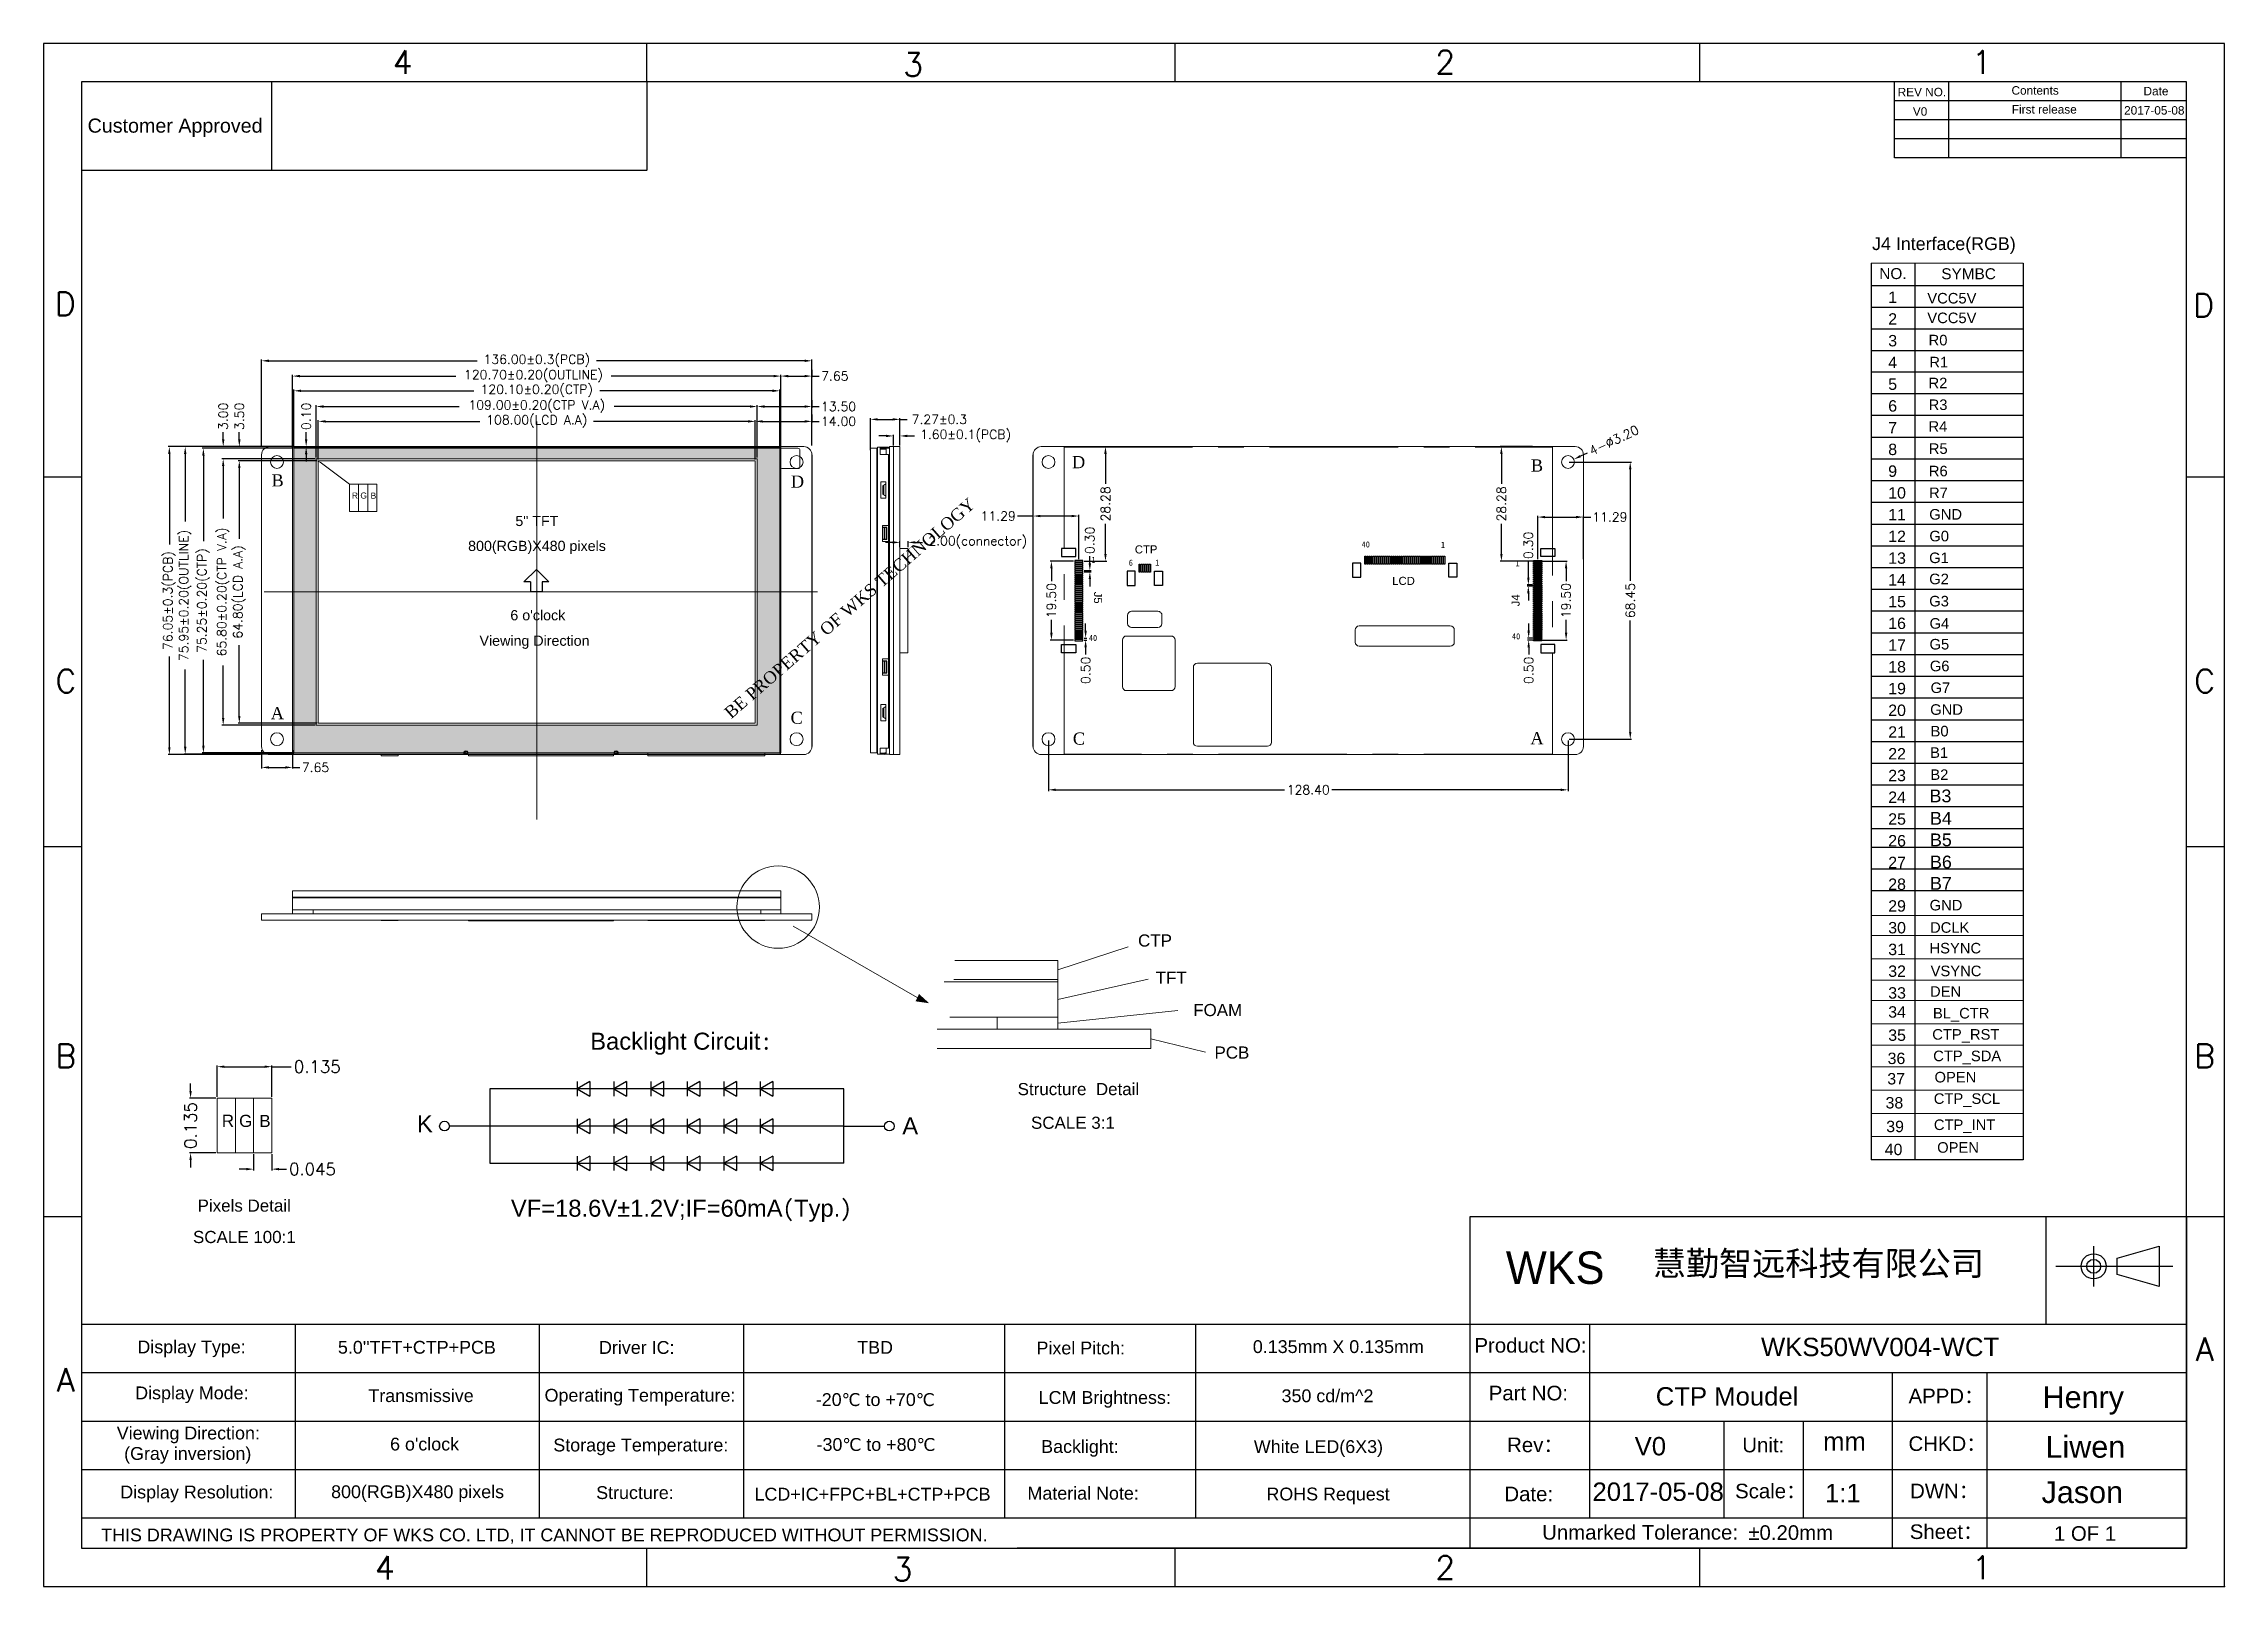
# Model space of a CAD drawing. Extents: x 837 to 1376, y 72 to 453.
import ezdxf
from ezdxf.enums import TextEntityAlignment as Align

# ---------------------------------------------------------------- set-up
doc = ezdxf.new("R2010")
doc.units = 0
doc.header["$MEASUREMENT"] = 0
doc.linetypes.add('CENTER', pattern=[50.8, 31.75, -6.35, 6.35, -6.35])
doc.layers.get('0').update_dxf_attribs({"linetype": 'CONTINUOUS'})
doc.layers.get('Defpoints').update_dxf_attribs({"linetype": 'CONTINUOUS', "lineweight": 9})
for name, color, linetype, lineweight in [('BZ-Bottom', 5, 'CONTINUOUS', 13), ('BZ-Top', 181, 'CONTINUOUS', 9), ('c', 1, 'CENTER', 9), ('Cover lens', 144, 'CONTINUOUS', 0), ('dim', 4, 'CONTINUOUS', 9), ('FPC', 32, 'CONTINUOUS', 9), ('LCD', 6, 'CONTINUOUS', 9), ('Sensor', 6, 'CONTINUOUS', 0), ('TEXT', 2, 'CONTINUOUS', 9), ('保护膜', 5, 'CONTINUOUS', 13), ('双面胶', 3, 'CONTINUOUS', 0)]:
    doc.layers.add(name, color=color, linetype=linetype, lineweight=lineweight)
doc.layers.add('pcb', color=3, linetype='CONTINUOUS')
doc.layers.add('T', color=2, linetype='CONTINUOUS')
doc.styles.add('ROMANS', font='romans.shx')
doc.styles.get("Standard").update_dxf_attribs({"font": 'arial.ttf', "width": 1.5})
doc.styles.add('样式 1', font='arial.ttf')
doc.dimstyles.new('lcm111', dxfattribs={"dimscale": 1.5, "dimtxt": 1.5, "dimasz": 1.2, "dimexe": 0.2, "dimexo": 0.2, "dimgap": 0.3, "dimtad": 0, "dimzin": 1, "dimdsep": 46, "dimtxsty": 'ROMANS', "dimcen": 0, "dimadec": 0, "dimazin": 0, "dimtfac": 1, "dimtofl": 0, "dimtmove": 0, "dimatfit": 3, "dimfxl": 0, "dimarcsym": 0})

msp = doc.modelspace()

# ---------------------------------------------------------------- texts
at = {"style": 'ROMANS'}
for s, p in [('4', (925.847, 448.893)), ('3', (1051.991, 448.293)), ('2', (1183.504, 448.893)), ('1', (1316.107, 448.893)), ('D', (842.509, 389.184)), ('D', (1370.943, 388.827)), ('C', (842.611, 296.013)), ('C', (1371.223, 296.013)), ('B', (842.611, 203.426)), ('B', (1371.223, 203.426)), ('A', (1371.223, 131.01)), ('A', (842.611, 123.389)), ('4', (921.461, 76.979)), ('3', (1049.396, 76.617)), ('2', (1183.504, 77.021)), ('1', (1316.107, 77.021))]:
    msp.add_text(s, height=5.745, dxfattribs=at).set_placement(p, align=Align.MIDDLE)
at = {"style": '样式 1'}
for s, height, p in [('REV NO.', 2.0884, (1295.323, 440.458)), ('Contents', 2.0884, (1323.458, 440.866)), ('Date', 2.0884, (1356.082, 440.705)), ('Customer Approved', 3.48065, (847.987, 431.477)), ('K', 4.2, (929.371, 184.579)), ('A', 4.2, (1049.331, 184.037)), (' Display Type: ', 3.16432, (859.061, 129.958)), (' Driver IC:', 3.16432, (973.141, 129.821)), ('Pixel Pitch: ', 3.16432, (1082.497, 129.693)), ('Product NO:', 3.60451, (1190.726, 130.125)), ('Display Mode:', 3.16432, (859.748, 118.601)), ('Operating Temperature:', 3.16432, (960.92, 118.014)), ('LCM Brightness: ', 3.16432, (1083.026, 117.467)), ('Part NO:', 3.6045, (1194.268, 118.339)), ('APPD：', 3.6045, (1298.017, 117.62)), (' Viewing Direction:', 3.16432, (853.963, 108.68)), ('Storage Temperature:', 3.16432, (963.088, 105.717)), (' Backlight:', 3.16432, (1082.428, 105.359)), ('Rev：', 3.6045, (1198.807, 105.544)), ('Unit:', 3.6045, (1256.93, 105.499)), ('CHKD：', 3.6045, (1297.998, 105.84)), ('Display Resolution:', 3.16432, (856.058, 94.121)), ('Structure:', 3.1643, (973.675, 93.962)), ('Material Note:', 3.16432, (1080.266, 93.815)), ('Date:', 3.6045, (1198.131, 93.416)), ('Scale：', 3.6045, (1255.149, 94.136)), ('DWN：', 3.6045, (1298.399, 94.158)), ('THIS DRAWING IS PROPERTY OF WKS CO. LTD, IT CANNOT BE REPRODUCED WITHOUT PERMISSION.', 3.16432, (851.342, 83.509)), ('Unmarked Tolerance:', 3.60451, (1207.459, 83.931)), ('%%P0.20mm', 3.6045, (1258.411, 83.872)), ('Sheet：', 3.6045, (1298.321, 84.092))]:
    msp.add_text(s, height=height, dxfattribs=at).set_placement(p)
at = {"color": 190, "style": '样式 1'}
for s, height, p in [('V0', 2.0884, (1299.074, 435.673)), ('First release', 2.08839, (1323.536, 436.186)), ('2017-05-08', 2.0884, (1351.287, 435.938)), ("5.0''TFT+CTP+PCB", 3.16432, (909.854, 129.866)), ('TBD', 3.1643, (1038.188, 129.829)), ('0.135mm X 0.135mm', 3.16432, (1135.964, 130.026)), ('WKS50WV004-WCT', 4.54168, (1261.546, 129.255)), ('Transmissive', 3.16432, (917.369, 117.921)), ('-20℃ to +70℃', 3.16432, (1027.946, 116.944)), ('350 cd/m^ 2', 3.16432, (1143.056, 117.884)), ('CTP Moudel', 4.5417, (1235.535, 117.053)), ("6 o'clock", 3.1643, (922.737, 105.954)), ('-30℃ to +80℃', 3.16432, (1028.137, 105.856)), ('White LED(6X3)', 3.16432, (1136.205, 105.333)), ('V0', 4.5417, (1230.325, 104.747)), ('mm', 4.5417, (1276.888, 105.938)), ('800(RGB)X480 pixels', 3.16432, (908.161, 94.183)), ('2017-05-08', 4.5417, (1219.902, 93.504)), ('1:1', 4.5417, (1277.374, 93.173)), ('LCD+IC+FPC+BL+CTP+PCB', 3.16432, (1012.804, 93.582)), (' ROHS Request', 3.16432, (1138.086, 93.62)), ('1 OF 1', 3.6045, (1333.937, 83.651))]:
    msp.add_text(s, height=height, dxfattribs=at).set_placement(p)
at = {"color": 7, "style": '样式 1'}
msp.add_text('(Gray inversion)', height=3.16432, dxfattribs=at).set_placement((857.011, 103.645))
at = {"insert": (1005.038, 288.805), "char_height": 1.5, "width": 241.3881, "attachment_point": 1, "rotation": 41.00449}
msp.add_mtext('{\\fTimes New Roman|b0|i0|c0|p18;\\H2x;BE PROPERTY OF WKS TECHNOLOGY}', dxfattribs=at)
at = {"insert": (952.6, 167.9), "char_height": 4.2, "width": 104.45751, "attachment_point": 1, "style": '样式 1'}
msp.add_mtext('VF=18.6V%%p1.2V;IF=60mA{\\fSimSun|b0|i0|c134|p54;(}Typ.{\\fSimSun|b0|i0|c134|p54;)}', dxfattribs=at)
at = {"layer": 'dim', "color": 2, "linetype": 'ByBlock', "style": '样式 1'}
for s, p in [('NO.', (1290.783, 395.309)), ('SYMBC', (1306.104, 395.267))]:
    msp.add_text(s, height=2.7159, dxfattribs=at).set_placement(p)
at = {"layer": 'dim', "color": 4, "attachment_point": 1, "style": '样式 1'}
for s, insert, char_height, width in [('{\\C1;R}', (905.003, 350.376), 0.03, 0.02866), ('{\\C3;G}', (905.043, 350.377), 0.03, 0.02866), ('{\\C5;B}', (905.096, 350.375), 0.03, 0.02866), ('{\\fTimes New Roman|b0|i0|c0|p18;\\C7;D}', (1091.266, 351.594), 3, 5.68066), ('{\\fTimes New Roman|b0|i0|c0|p18;\\C7;B}', (1204.669, 350.765), 3, 5.68066), ('{\\fTimes New Roman|b0|i0|c0|p18;\\C7;B}', (893.429, 347.087), 3, 5.68066), ('{\\fTimes New Roman|b0|i0|c0|p18;\\C7;D}', (1021.777, 346.788), 3, 5.68066), ('{\\C1;R}', (913.293, 342.591), 1.5, 1.43299), ('{\\C3;G}', (915.391, 342.59), 1.5, 1.43299), ('{\\C5;B}', (917.928, 342.574), 1.5, 1.43299), ('{\\C2;CTP}', (1106.794, 329.538), 2, 5.68066), ('{\\C2;LCD}', (1170.406, 321.76), 2, 5.68066), ('{\\fTimes New Roman|b0|i0|c0|p18;\\C7;A}', (893.246, 289.598), 3, 5.68066), ('{\\fTimes New Roman|b0|i0|c0|p18;\\C7;C}', (1021.715, 288.454), 3, 5.68066), ('{\\fTimes New Roman|b0|i0|c0|p18;\\C7;C}', (1091.475, 283.3), 3, 5.68066), ('{\\fTimes New Roman|b0|i0|c0|p18;\\C7;A}', (1204.555, 283.417), 3, 5.68066), ('{\\H1.5x;CTP}', (1107.593, 233.426), 2, 8.21665), ('{\\H1.5x;TFT}', (1111.954, 224.233), 2, 8.21665), ('{\\H1.5x;FOAM}', (1121.226, 216.252), 2, 8.21665), ('{\\H1.5x;PCB}', (1126.479, 205.751), 2, 8.21665), ('{\\H1.289x;Structure  Detail}', (1077.838, 196.724), 2.3273, 49.22533), ('{\\C1;R}', (881.148, 188.894), 3, 2.86598), ('{\\C3;G}', (885.425, 188.864), 3, 2.86598), ('{\\C5;B}', (890.418, 188.859), 3, 2.86598), ('{\\H1.289x;SCALE 3:1}', (1081.133, 188.414), 2.3273, 45.21297), ('{\\H1.289x;Pixels Detail}', (875.167, 167.949), 2.3273, 49.22533), ('{\\H1.289x;SCALE 100:1}', (874.029, 160.193), 2.3273, 45.21297)]:
    msp.add_mtext(s, dxfattribs=dict(at, insert=insert, char_height=char_height, width=width))
at = {"layer": 'dim', "color": 4, "char_height": 1.5, "width": 5.68066, "attachment_point": 1}
for s, insert in [('{\\fSimSun|b0|i0|c134|p2;\\C7;40}', (1162.855, 330.522)), ('{\\fSimSun|b0|i0|c134|p2;\\C7;1}', (1182.449, 330.423)), ('{\\fSimSun|b0|i0|c134|p2;\\C7;1}', (1096.07, 326.714)), ('{\\f@SimSun|b0|i0|c134|p2;\\C7;6}', (1105.3, 325.999)), ('{\\fSimSun|b0|i0|c134|p2;\\C7;1}', (1111.817, 326.029)), ('{\\fSimSun|b0|i0|c134|p2;\\C7;1}', (1200.861, 325.894)), ('{\\fSimSun|b0|i0|c134|p2;\\C7;40}', (1095.443, 307.41)), ('{\\fSimSun|b0|i0|c134|p2;\\C7;40}', (1200.004, 307.822))]:
    msp.add_mtext(s, dxfattribs=dict(at, insert=insert))
at = {"layer": 'dim', "color": 4, "char_height": 2, "attachment_point": 1, "style": '样式 1'}
for s, insert, width, rotation in [('{\\C2;J5}', (1098.703, 318.088), 5.68066, 270), ('{\\C2;J4}', (1199.901, 314.471), 25.73191, 90)]:
    msp.add_mtext(s, dxfattribs=dict(at, insert=insert, width=width, rotation=rotation))
at = {"layer": 'dim', "color": 0, "insert": (972.211, 209.159), "char_height": 4.2, "width": 400.63044, "attachment_point": 1, "style": '样式 1'}
msp.add_mtext('Backlight Circuit{\\fSimSun|b0|i0|c134|p54;:}', dxfattribs=at)
at = {"layer": 'dim', "linetype": 'Continuous', "insert": (1198.492, 155.109), "char_height": 8, "width": 16.88737, "attachment_point": 1}
msp.add_mtext('{\\fSTHupo|b0|i0|c134|p2;WKS}', dxfattribs=at)
at = {"layer": 'dim', "insert": (1234.808, 155.162), "char_height": 6, "width": 131.92279, "attachment_point": 1, "style": '样式 1'}
msp.add_mtext('{\\fSTXingkai|b0|i0|c134|p2;慧勤智远科技有限公司}', dxfattribs=at)
at = {"layer": 'pcb', "color": 190, "char_height": 5.4, "attachment_point": 1, "style": '样式 1'}
for s, insert, width in [('Henry', (1331.134, 121.836), 22.09433), ('Liwen', (1331.854, 109.571), 23.14983), ('Jason', (1330.898, 98.368), 23.14983)]:
    msp.add_mtext(s, dxfattribs=dict(at, insert=insert, width=width))
at = {"layer": 'T', "style": '样式 1'}
for s, height, p in [('J4 Interface(RGB)', 3.1532, (1289.01, 402.475)), ('1', 2.817, (1292.988, 389.423)), ('2', 2.817, (1292.988, 384.053)), ('3', 2.817, (1292.988, 378.683)), ('4', 2.817, (1292.988, 373.313)), ('5', 2.817, (1292.988, 367.942)), ('6', 2.817, (1292.988, 362.572)), ('7', 2.817, (1292.988, 357.202)), ('8', 2.817, (1292.988, 351.831)), ('9', 2.817, (1292.988, 346.461)), ('10', 2.8172, (1292.988, 341.091)), ('5" TFT', 2.52, (953.703, 334.306)), ('11', 2.8172, (1292.988, 335.72)), ('800(RGB)X480 pixels', 2.52, (942.031, 328.139)), ('12', 2.8172, (1292.988, 330.35)), ('13', 2.8172, (1292.988, 324.98)), ('14', 2.8172, (1292.988, 319.61)), ("6 o'clock", 2.52, (952.463, 311.019)), ('15', 2.8172, (1292.988, 314.239)), ('Viewing Direction', 2.52, (944.836, 304.726)), ('16', 2.8172, (1292.988, 308.869)), ('17', 2.8172, (1292.988, 303.499)), ('18', 2.8172, (1292.988, 298.128)), ('19', 2.8172, (1292.988, 292.758)), ('20', 2.8172, (1292.988, 287.388)), ('21', 2.8172, (1292.988, 282.018)), ('22', 2.8172, (1292.988, 276.647)), ('23', 2.8172, (1292.988, 271.277)), ('24', 2.8172, (1292.988, 265.907)), ('B3', 3.1532, (1303.21, 266.07)), ('25', 2.8172, (1292.988, 260.536)), ('B4', 3.1532, (1303.321, 260.536)), ('26', 2.8172, (1292.988, 255.166)), ('B5', 3.1532, (1303.321, 255.21)), ('27', 2.8172, (1292.988, 249.796)), ('B6', 3.1532, (1303.321, 249.743)), ('28', 2.8172, (1292.988, 244.426)), ('B7', 3.1532, (1303.321, 244.477)), ('29', 2.8172, (1292.988, 239.055)), ('30', 2.8172, (1292.988, 233.685)), ('31', 2.8172, (1292.988, 228.315)), ('32', 2.8172, (1292.988, 222.944)), ('33', 2.8172, (1292.988, 217.574)), ('34', 2.8171, (1292.988, 212.875)), ('35', 2.8171, (1292.988, 207.142)), ('36', 2.8171, (1292.834, 201.407)), ('37', 2.8171, (1292.757, 196.369)), ('38', 2.8171, (1292.323, 190.436)), ('39', 2.8171, (1292.494, 184.585)), ('40', 2.8171, (1292.117, 178.912))]:
    msp.add_text(s, height=height, dxfattribs=at).set_placement(p)
at = {"layer": 'TEXT', "style": '样式 1'}
for s, p in [('VCC5V', (1302.645, 389.282)), ('VCC5V', (1302.645, 384.423)), ('R0', (1302.966, 378.934)), ('R1', (1303.148, 373.499)), ('R2', (1302.944, 368.337)), ('R3', (1302.976, 362.963)), ('R4', (1302.936, 357.602)), ('R5', (1303.013, 352.126)), ('R6', (1303.029, 346.592)), ('R7', (1303.077, 341.212)), ('GND', (1303.132, 335.889)), ('G0', (1303.152, 330.526)), ('G1', (1303.105, 325.15)), ('G2', (1303.122, 319.931)), ('G3', (1303.122, 314.452)), ('G4', (1303.197, 308.948)), ('G5', (1303.197, 303.812)), ('G6', (1303.274, 298.438)), ('G7', (1303.451, 293.06)), ('GND', (1303.354, 287.676)), ('B0', (1303.451, 282.344)), ('B1', (1303.347, 277.04)), ('B2', (1303.394, 271.591)), ('GND', (1303.221, 239.358)), ('DCLK', (1303.323, 233.839)), ('HSYNC', (1303.192, 228.737)), ('VSYNC', (1303.465, 223.11)), ('DEN', (1303.314, 218.03)), ('BL_CTR', (1304.037, 212.663)), ('CTP_RST', (1303.871, 207.43)), ('CTP_SDA', (1304.107, 202.113))]:
    msp.add_text(s, height=2.6082, dxfattribs=at).set_placement(p)
at = {"layer": 'TEXT', "char_height": 2.6082, "width": 2.94739, "attachment_point": 1, "style": '样式 1'}
for s, insert in [('OPEN', (1304.429, 199.476)), ('CTP_SCL', (1304.248, 194.178)), ('CTP_INT', (1304.271, 187.717)), ('OPEN', (1305.088, 182.114))]:
    msp.add_mtext(s, dxfattribs=dict(at, insert=insert))

# ---------------------------------------------------------------- blocks, each defined once
blk = doc.blocks.new('*D41')
at = {"layer": 'Defpoints', "color": 0}
for p in [(898.94, 353.52), (876.6, 278.27), (898.94, 278.27)]:
    blk.add_point(p, dxfattribs=at)
at = {"layer": 'dim', "color": 0, "lineweight": -2}
for p, q in [((898.64, 353.52), (876.3, 353.52)), ((876.6, 351.72), (876.6, 330.54)), ((876.6, 280.07), (876.6, 301.25)), ((898.64, 278.27), (876.3, 278.27))]:
    blk.add_line(p, q, dxfattribs=at)
at = {"layer": 'dim', "color": 0}
for points in [[(876.3, 351.72), (876.9, 351.72), (876.6, 353.52)], [(876.3, 280.07), (876.9, 280.07), (876.6, 278.27)]]:
    blk.add_solid(points, dxfattribs=at)
at = {"layer": 'dim', "color": 0, "insert": (876.6, 315.89), "char_height": 2.25, "attachment_point": 5, "rotation": 90, "style": 'ROMANS'}
blk.add_mtext('75.25%%p0.20(CTP)', dxfattribs=at)
blk = doc.blocks.new('*D42')
at = {"layer": 'Defpoints', "color": 0}
for p in [(1019.04, 367.71), (898.94, 353.52), (1019.04, 353.52)]:
    blk.add_point(p, dxfattribs=at)
at = {"layer": 'dim', "color": 0, "lineweight": -2}
for p, q in [((898.94, 353.82), (898.94, 368.01)), ((900.74, 367.71), (943.43, 367.71)), ((1017.24, 367.71), (974.55, 367.71)), ((1019.04, 353.82), (1019.04, 368.01))]:
    blk.add_line(p, q, dxfattribs=at)
at = {"layer": 'dim', "color": 0}
for points in [[(900.74, 368.01), (900.74, 367.41), (898.94, 367.71)], [(1017.24, 368.01), (1017.24, 367.41), (1019.04, 367.71)]]:
    blk.add_solid(points, dxfattribs=at)
at = {"layer": 'dim', "color": 0, "insert": (958.99, 367.71), "char_height": 2.25, "attachment_point": 5, "style": 'ROMANS'}
blk.add_mtext('120.10%%p0.20(CTP)', dxfattribs=at)
blk = doc.blocks.new('*D43')
at = {"layer": 'Defpoints', "color": 0}
for p in [(904.99, 360.16), (904.99, 350.42), (1012.99, 350.42)]:
    blk.add_point(p, dxfattribs=at)
at = {"layer": 'dim', "color": 0, "lineweight": -2}
for p, q in [((904.99, 350.72), (904.99, 360.46)), ((906.79, 360.16), (944.93, 360.16)), ((1011.19, 360.16), (973.05, 360.16)), ((1012.99, 350.72), (1012.99, 360.46))]:
    blk.add_line(p, q, dxfattribs=at)
at = {"layer": 'dim', "color": 0}
for points in [[(906.79, 360.46), (906.79, 359.86), (904.99, 360.16)], [(1011.19, 360.46), (1011.19, 359.86), (1012.99, 360.16)]]:
    blk.add_solid(points, dxfattribs=at)
at = {"layer": 'dim', "color": 0, "insert": (958.99, 360.16), "char_height": 2.25, "attachment_point": 5, "style": 'ROMANS'}
blk.add_mtext('108.00(LCD A.A)', dxfattribs=at)
blk = doc.blocks.new('*D44')
at = {"layer": 'Defpoints', "color": 0}
for p in [(904.49, 363.83), (904.49, 350.92), (1013.49, 350.92)]:
    blk.add_point(p, dxfattribs=at)
at = {"layer": 'dim', "color": 0, "lineweight": -2}
for p, q in [((904.49, 351.22), (904.49, 364.13)), ((906.29, 363.83), (939.84, 363.83)), ((1011.69, 363.83), (978.14, 363.83)), ((1013.49, 351.22), (1013.49, 364.13))]:
    blk.add_line(p, q, dxfattribs=at)
at = {"layer": 'dim', "color": 0}
for points in [[(906.29, 364.13), (906.29, 363.53), (904.49, 363.83)], [(1011.69, 364.13), (1011.69, 363.53), (1013.49, 363.83)]]:
    blk.add_solid(points, dxfattribs=at)
at = {"layer": 'dim', "color": 0, "insert": (958.99, 363.83), "char_height": 2.25, "attachment_point": 5, "style": 'ROMANS'}
blk.add_mtext('109.00%%P0.20(CTP V.A)', dxfattribs=at)
blk = doc.blocks.new('*D39')
at = {"layer": 'Defpoints', "color": 0}
for p in [(898.64, 371.35), (898.64, 353.42), (1019.34, 353.42)]:
    blk.add_point(p, dxfattribs=at)
at = {"layer": 'dim', "color": 0, "lineweight": -2}
for p, q in [((898.64, 353.72), (898.64, 371.65)), ((900.44, 371.35), (938.98, 371.35)), ((1017.54, 371.35), (977.38, 371.35)), ((1019.34, 353.72), (1019.34, 371.65))]:
    blk.add_line(p, q, dxfattribs=at)
at = {"layer": 'dim', "color": 0}
for points in [[(900.44, 371.65), (900.44, 371.05), (898.64, 371.35)], [(1017.54, 371.65), (1017.54, 371.05), (1019.34, 371.35)]]:
    blk.add_solid(points, dxfattribs=at)
at = {"layer": 'dim', "color": 0, "insert": (958.18, 371.35), "char_height": 2.25, "attachment_point": 5, "style": 'ROMANS'}
blk.add_mtext('120.70%%P0.20(OUTLINE)', dxfattribs=at)
blk = doc.blocks.new('*D45')
at = {"layer": 'Defpoints', "color": 0}
for p in [(885.48, 350.42), (904.99, 350.42), (904.99, 285.62)]:
    blk.add_point(p, dxfattribs=at)
at = {"layer": 'dim', "color": 0, "lineweight": -2}
for p, q in [((904.69, 350.42), (885.18, 350.42)), ((885.48, 348.62), (885.48, 331.11)), ((885.48, 287.42), (885.48, 304.92)), ((904.69, 285.62), (885.18, 285.62))]:
    blk.add_line(p, q, dxfattribs=at)
at = {"layer": 'dim', "color": 0}
for points in [[(885.18, 348.62), (885.78, 348.62), (885.48, 350.42)], [(885.18, 287.42), (885.78, 287.42), (885.48, 285.62)]]:
    blk.add_solid(points, dxfattribs=at)
at = {"layer": 'dim', "color": 0, "insert": (885.48, 318.02), "char_height": 2.25, "attachment_point": 5, "rotation": 90, "style": 'ROMANS'}
blk.add_mtext('64.80(LCD A.A)', dxfattribs=at)
blk = doc.blocks.new('*D46')
at = {"layer": 'Defpoints', "color": 0}
for p in [(881.5, 350.92), (904.49, 350.92), (904.49, 285.12)]:
    blk.add_point(p, dxfattribs=at)
at = {"layer": 'dim', "color": 0, "lineweight": -2}
for p, q in [((904.19, 350.92), (881.2, 350.92)), ((881.5, 349.12), (881.5, 336.2)), ((881.5, 286.92), (881.5, 299.83)), ((904.19, 285.12), (881.2, 285.12))]:
    blk.add_line(p, q, dxfattribs=at)
at = {"layer": 'dim', "color": 0}
for points in [[(881.2, 349.12), (881.8, 349.12), (881.5, 350.92)], [(881.2, 286.92), (881.8, 286.92), (881.5, 285.12)]]:
    blk.add_solid(points, dxfattribs=at)
at = {"layer": 'dim', "color": 0, "insert": (881.5, 318.02), "char_height": 2.25, "attachment_point": 5, "rotation": 90, "style": 'ROMANS'}
blk.add_mtext('65.80%%P0.20(CTP V.A)', dxfattribs=at)
blk = doc.blocks.new('*D40')
at = {"layer": 'Defpoints', "color": 0}
for p in [(899.04, 353.92), (872.11, 277.97), (899.29, 277.97)]:
    blk.add_point(p, dxfattribs=at)
at = {"layer": 'dim', "color": 0, "lineweight": -2}
for p, q in [((898.74, 353.92), (871.81, 353.92)), ((872.11, 352.12), (872.11, 335.44)), ((872.11, 279.77), (872.11, 298.86)), ((898.99, 277.97), (871.81, 277.97))]:
    blk.add_line(p, q, dxfattribs=at)
at = {"layer": 'dim', "color": 0}
for points in [[(871.81, 352.12), (872.41, 352.12), (872.11, 353.92)], [(871.81, 279.77), (872.41, 279.77), (872.11, 277.97)]]:
    blk.add_solid(points, dxfattribs=at)
at = {"layer": 'dim', "color": 0, "insert": (872.11, 317.15), "char_height": 2.25, "attachment_point": 5, "rotation": 90, "style": 'ROMANS'}
blk.add_mtext('75.95%%P0.20(OUTLINE)', dxfattribs=at)
blk = doc.blocks.new('*D47')
at = {"layer": 'Defpoints', "color": 0}
for p in [(1026.99, 375.12), (890.99, 353.92), (1026.99, 353.92)]:
    blk.add_point(p, dxfattribs=at)
at = {"layer": 'dim', "color": 0, "lineweight": -2}
for p, q in [((890.99, 354.22), (890.99, 375.42)), ((892.79, 375.12), (944.24, 375.12)), ((1025.19, 375.12), (973.75, 375.12)), ((1026.99, 354.22), (1026.99, 375.42))]:
    blk.add_line(p, q, dxfattribs=at)
at = {"layer": 'dim', "color": 0}
for points in [[(892.79, 375.42), (892.79, 374.82), (890.99, 375.12)], [(1025.19, 375.42), (1025.19, 374.82), (1026.99, 375.12)]]:
    blk.add_solid(points, dxfattribs=at)
at = {"layer": 'dim', "color": 0, "insert": (958.99, 375.12), "char_height": 2.25, "attachment_point": 5, "style": 'ROMANS'}
blk.add_mtext('136.00%%P0.3(PCB)', dxfattribs=at)
blk = doc.blocks.new('*D48')
at = {"layer": 'Defpoints', "color": 0}
for p in [(890.99, 353.92), (868.19, 277.86), (890.99, 277.86)]:
    blk.add_point(p, dxfattribs=at)
at = {"layer": 'dim', "color": 0, "lineweight": -2}
for p, q in [((890.69, 353.92), (867.89, 353.92)), ((868.19, 352.12), (868.19, 329.73)), ((868.19, 279.66), (868.19, 302.05)), ((890.69, 277.86), (867.89, 277.86))]:
    blk.add_line(p, q, dxfattribs=at)
at = {"layer": 'dim', "color": 0}
for points in [[(867.89, 352.12), (868.49, 352.12), (868.19, 353.92)], [(867.89, 279.66), (868.49, 279.66), (868.19, 277.86)]]:
    blk.add_solid(points, dxfattribs=at)
at = {"layer": 'dim', "color": 0, "insert": (868.19, 315.89), "char_height": 2.25, "attachment_point": 5, "rotation": 90, "style": 'ROMANS'}
blk.add_mtext('76.05%%P0.3(PCB)', dxfattribs=at)
blk = doc.blocks.new('*D51')
at = {"layer": 'Defpoints', "color": 0}
for p in [(890.99, 279.27), (898.64, 279.27), (898.64, 274.68)]:
    blk.add_point(p, dxfattribs=at)
at = {"layer": 'dim', "color": 0, "lineweight": -2}
for p, q in [((890.99, 278.97), (890.99, 274.38)), ((898.64, 278.97), (898.64, 274.38)), ((892.79, 274.68), (896.84, 274.68)), ((898.64, 274.68), (900.44, 274.68))]:
    blk.add_line(p, q, dxfattribs=at)
at = {"layer": 'dim', "color": 0}
for points in [[(892.79, 274.98), (892.79, 274.38), (890.99, 274.68)], [(896.84, 274.98), (896.84, 274.38), (898.64, 274.68)]]:
    blk.add_solid(points, dxfattribs=at)
at = {"layer": 'dim', "color": 0, "insert": (904.32, 274.68), "char_height": 2.25, "attachment_point": 5, "style": 'ROMANS'}
blk.add_mtext('7.65', dxfattribs=at)
blk = doc.blocks.new('*D53')
at = {"layer": 'Defpoints', "color": 0}
for p in [(1048.74, 328.77), (1050.74, 330.27), (1050.74, 328.77)]:
    blk.add_point(p, dxfattribs=at)
at = {"layer": 'dim', "color": 0, "lineweight": -2}
for p, q in [((1046.94, 330.27), (1045.14, 330.27)), ((1048.74, 329.07), (1048.74, 330.57)), ((1050.74, 329.07), (1050.74, 330.57)), ((1052.54, 330.27), (1054.34, 330.27))]:
    blk.add_line(p, q, dxfattribs=at)
at = {"layer": 'dim', "color": 0}
for points in [[(1046.94, 330.57), (1046.94, 329.97), (1048.74, 330.27)], [(1052.54, 330.57), (1052.54, 329.97), (1050.74, 330.27)]]:
    blk.add_solid(points, dxfattribs=at)
at = {"layer": 'dim', "color": 0, "insert": (1067.97, 330.27), "char_height": 2.25, "attachment_point": 5, "style": 'ROMANS'}
blk.add_mtext('2.00(connector)', dxfattribs=at)
blk = doc.blocks.new('*D54')
at = {"layer": 'Defpoints', "color": 0}
for p in [(1048.74, 356.56), (1047.14, 353.92), (1048.74, 353.92)]:
    blk.add_point(p, dxfattribs=at)
at = {"layer": 'dim', "color": 0, "lineweight": -2}
for p, q in [((1045.34, 356.56), (1043.54, 356.56)), ((1047.14, 354.22), (1047.14, 356.86)), ((1048.74, 354.22), (1048.74, 356.86)), ((1050.54, 356.56), (1052.34, 356.56))]:
    blk.add_line(p, q, dxfattribs=at)
at = {"layer": 'dim', "color": 0}
for points in [[(1045.34, 356.86), (1045.34, 356.26), (1047.14, 356.56)], [(1050.54, 356.86), (1050.54, 356.26), (1048.74, 356.56)]]:
    blk.add_solid(points, dxfattribs=at)
at = {"layer": 'dim', "color": 0, "insert": (1064.95, 356.56), "char_height": 2.25, "attachment_point": 5, "style": 'ROMANS'}
blk.add_mtext('1.60%%P0.1(PCB)', dxfattribs=at)
blk = doc.blocks.new('*D55')
at = {"layer": 'Defpoints', "color": 0}
for p in [(1041.46, 360.66), (1041.46, 352.76), (1048.74, 353.92)]:
    blk.add_point(p, dxfattribs=at)
at = {"layer": 'dim', "color": 0, "lineweight": -2}
for p, q in [((1041.46, 353.06), (1041.46, 360.96)), ((1043.26, 360.66), (1046.94, 360.66)), ((1048.74, 354.22), (1048.74, 360.96)), ((1048.74, 360.66), (1050.54, 360.66))]:
    blk.add_line(p, q, dxfattribs=at)
at = {"layer": 'dim', "color": 0}
for points in [[(1043.26, 360.96), (1043.26, 360.36), (1041.46, 360.66)], [(1046.94, 360.96), (1046.94, 360.36), (1048.74, 360.66)]]:
    blk.add_solid(points, dxfattribs=at)
at = {"layer": 'dim', "color": 0, "insert": (1058.49, 360.66), "char_height": 2.25, "attachment_point": 5, "style": 'ROMANS'}
blk.add_mtext('7.27%%P0.3', dxfattribs=at)
blk = doc.blocks.new('*D58')
at = {"layer": 'Defpoints', "color": 0}
for p in [(889.01, 179.48), (893.51, 179.48), (893.51, 175.45)]:
    blk.add_point(p, dxfattribs=at)
at = {"layer": 'dim', "color": 0, "lineweight": -2}
for p, q in [((889.01, 179.18), (889.01, 175.15)), ((893.51, 179.18), (893.51, 175.15)), ((887.21, 175.45), (885.41, 175.45)), ((895.31, 175.45), (897.11, 175.45))]:
    blk.add_line(p, q, dxfattribs=at)
at = {"layer": 'dim', "color": 0}
for points in [[(887.21, 175.75), (887.21, 175.15), (889.01, 175.45)], [(895.31, 175.75), (895.31, 175.15), (893.51, 175.45)]]:
    blk.add_solid(points, dxfattribs=at)
at = {"layer": 'dim', "color": 0, "insert": (903.56, 175.45), "char_height": 3, "attachment_point": 5, "style": 'ROMANS'}
blk.add_mtext('0.045', dxfattribs=at)
blk = doc.blocks.new('*D59')
at = {"layer": 'Defpoints', "color": 0}
for p in [(880.01, 192.98), (873.43, 179.48), (880.01, 179.48)]:
    blk.add_point(p, dxfattribs=at)
at = {"layer": 'dim', "color": 0, "lineweight": -2}
for p, q in [((873.43, 194.78), (873.43, 196.58)), ((879.71, 192.98), (873.13, 192.98)), ((879.71, 179.48), (873.13, 179.48)), ((873.43, 177.68), (873.43, 175.88))]:
    blk.add_line(p, q, dxfattribs=at)
at = {"layer": 'dim', "color": 0}
for points in [[(873.13, 194.78), (873.73, 194.78), (873.43, 192.98)], [(873.13, 177.68), (873.73, 177.68), (873.43, 179.48)]]:
    blk.add_solid(points, dxfattribs=at)
at = {"layer": 'dim', "color": 0, "insert": (873.43, 186.23), "char_height": 3, "attachment_point": 5, "rotation": 90, "style": 'ROMANS'}
blk.add_mtext('0.135', dxfattribs=at)
blk = doc.blocks.new('*D60')
at = {"layer": 'Defpoints', "color": 0}
for p in [(893.51, 200.76), (880.01, 192.98), (893.51, 192.98)]:
    blk.add_point(p, dxfattribs=at)
at = {"layer": 'dim', "color": 0, "lineweight": -2}
for p, q in [((880.01, 193.28), (880.01, 201.06)), ((881.81, 200.76), (891.71, 200.76)), ((893.51, 193.28), (893.51, 201.06)), ((893.51, 200.76), (898.3, 200.76))]:
    blk.add_line(p, q, dxfattribs=at)
at = {"layer": 'dim', "color": 0}
for points in [[(881.81, 201.06), (881.81, 200.46), (880.01, 200.76)], [(891.71, 201.06), (891.71, 200.46), (893.51, 200.76)]]:
    blk.add_solid(points, dxfattribs=at)
at = {"layer": 'dim', "color": 0, "insert": (904.75, 200.76), "char_height": 3, "attachment_point": 5, "style": 'ROMANS'}
blk.add_mtext('0.135', dxfattribs=at)
blk = doc.blocks.new('*D63')
at = {"layer": 'Defpoints', "color": 0}
for p in [(1197.39, 353.92), (1205.36, 353.92), (1205.36, 325.64)]:
    blk.add_point(p, dxfattribs=at)
at = {"layer": 'dim', "color": 0, "lineweight": -2}
for p, q in [((1205.06, 353.92), (1197.09, 353.92)), ((1197.39, 352.12), (1197.39, 344.73)), ((1197.39, 327.44), (1197.39, 334.83)), ((1205.06, 325.64), (1197.09, 325.64))]:
    blk.add_line(p, q, dxfattribs=at)
at = {"layer": 'dim', "color": 0}
for points in [[(1197.09, 352.12), (1197.69, 352.12), (1197.39, 353.92)], [(1197.09, 327.44), (1197.69, 327.44), (1197.39, 325.64)]]:
    blk.add_solid(points, dxfattribs=at)
at = {"layer": 'dim', "color": 0, "insert": (1197.39, 339.78), "char_height": 2.25, "attachment_point": 5, "rotation": 90, "style": 'ROMANS'}
blk.add_mtext('28.28', dxfattribs=at)
blk = doc.blocks.new('*D64')
at = {"layer": 'Defpoints', "color": 0}
for p in [(1217.66, 336.52), (1206.36, 325.79), (1217.66, 325.79)]:
    blk.add_point(p, dxfattribs=at)
at = {"layer": 'dim', "color": 0, "lineweight": -2}
for p, q in [((1206.36, 326.09), (1206.36, 336.82)), ((1208.16, 336.52), (1215.86, 336.52)), ((1217.66, 326.09), (1217.66, 336.82)), ((1217.66, 336.52), (1219.46, 336.52))]:
    blk.add_line(p, q, dxfattribs=at)
at = {"layer": 'dim', "color": 0}
for points in [[(1208.16, 336.82), (1208.16, 336.22), (1206.36, 336.52)], [(1215.86, 336.82), (1215.86, 336.22), (1217.66, 336.52)]]:
    blk.add_solid(points, dxfattribs=at)
at = {"layer": 'dim', "color": 0, "insert": (1224.19, 336.52), "char_height": 2.25, "attachment_point": 5, "style": 'ROMANS'}
blk.add_mtext('11.29', dxfattribs=at)
blk = doc.blocks.new('*D65')
at = {"layer": 'Defpoints', "color": 0}
for p in [(1093.95, 353.92), (1099.54, 353.92), (1093.95, 325.64)]:
    blk.add_point(p, dxfattribs=at)
at = {"layer": 'dim', "color": 0, "lineweight": -2}
for p, q in [((1094.25, 353.92), (1099.84, 353.92)), ((1099.54, 352.12), (1099.54, 344.73)), ((1099.54, 327.44), (1099.54, 334.83)), ((1094.25, 325.64), (1099.84, 325.64))]:
    blk.add_line(p, q, dxfattribs=at)
at = {"layer": 'dim', "color": 0}
for points in [[(1099.24, 352.12), (1099.84, 352.12), (1099.54, 353.92)], [(1099.24, 327.44), (1099.84, 327.44), (1099.54, 325.64)]]:
    blk.add_solid(points, dxfattribs=at)
at = {"layer": 'dim', "color": 0, "insert": (1099.54, 339.78), "char_height": 2.25, "attachment_point": 5, "rotation": 90, "style": 'ROMANS'}
blk.add_mtext('28.28', dxfattribs=at)
blk = doc.blocks.new('*D66')
at = {"layer": 'Defpoints', "color": 0}
for p in [(1081.66, 336.78), (1081.66, 325.79), (1092.95, 325.79)]:
    blk.add_point(p, dxfattribs=at)
at = {"layer": 'dim', "color": 0, "lineweight": -2}
for p, q in [((1081.66, 336.78), (1077.76, 336.78)), ((1081.66, 326.09), (1081.66, 337.08)), ((1091.15, 336.78), (1083.46, 336.78)), ((1092.95, 326.09), (1092.95, 337.08))]:
    blk.add_line(p, q, dxfattribs=at)
at = {"layer": 'dim', "color": 0}
for points in [[(1083.46, 337.08), (1083.46, 336.48), (1081.66, 336.78)], [(1091.15, 337.08), (1091.15, 336.48), (1092.95, 336.78)]]:
    blk.add_solid(points, dxfattribs=at)
at = {"layer": 'dim', "color": 0, "insert": (1073.03, 336.78), "char_height": 2.25, "attachment_point": 5, "style": 'ROMANS'}
blk.add_mtext('11.29', dxfattribs=at)
blk = doc.blocks.new('*D67')
at = {"layer": 'Defpoints', "color": 0}
for p in [(1207.36, 325.64), (1207.36, 306.14), (1213.38, 306.14)]:
    blk.add_point(p, dxfattribs=at)
at = {"layer": 'dim', "color": 0, "lineweight": -2}
for p, q in [((1207.66, 325.64), (1213.68, 325.64)), ((1213.38, 323.84), (1213.38, 320.68)), ((1213.38, 307.94), (1213.38, 311.1)), ((1207.66, 306.14), (1213.68, 306.14))]:
    blk.add_line(p, q, dxfattribs=at)
at = {"layer": 'dim', "color": 0}
for points in [[(1213.08, 323.84), (1213.68, 323.84), (1213.38, 325.64)], [(1213.08, 307.94), (1213.68, 307.94), (1213.38, 306.14)]]:
    blk.add_solid(points, dxfattribs=at)
at = {"layer": 'dim', "color": 0, "insert": (1213.38, 315.89), "char_height": 2.25, "attachment_point": 5, "rotation": 90, "style": 'ROMANS'}
blk.add_mtext('19.50', dxfattribs=at)
blk = doc.blocks.new('*D68')
at = {"layer": 'Defpoints', "color": 0}
for p in [(1204.05, 319.49), (1205.36, 319.79), (1205.36, 319.49)]:
    blk.add_point(p, dxfattribs=at)
at = {"layer": 'dim', "color": 0, "lineweight": -2}
for p, q in [((1204.05, 321.59), (1204.05, 325.66)), ((1205.06, 319.79), (1203.75, 319.79)), ((1205.06, 319.49), (1203.75, 319.49)), ((1204.05, 317.69), (1204.05, 315.89))]:
    blk.add_line(p, q, dxfattribs=at)
at = {"layer": 'dim', "color": 0}
for points in [[(1203.75, 321.59), (1204.35, 321.59), (1204.05, 319.79)], [(1203.75, 317.69), (1204.35, 317.69), (1204.05, 319.49)]]:
    blk.add_solid(points, dxfattribs=at)
at = {"layer": 'dim', "color": 0, "insert": (1204.05, 329.53), "char_height": 2.25, "attachment_point": 5, "rotation": 90, "style": 'ROMANS'}
blk.add_mtext('0.30', dxfattribs=at)
blk = doc.blocks.new('*D69')
at = {"layer": 'Defpoints', "color": 0}
for p in [(1204.13, 306.14), (1205.36, 306.64), (1205.36, 306.14)]:
    blk.add_point(p, dxfattribs=at)
at = {"layer": 'dim', "color": 0, "lineweight": -2}
for p, q in [((1204.13, 308.44), (1204.13, 310.24)), ((1205.06, 306.64), (1203.83, 306.64)), ((1205.06, 306.14), (1203.83, 306.14)), ((1204.13, 304.34), (1204.13, 302.54))]:
    blk.add_line(p, q, dxfattribs=at)
at = {"layer": 'dim', "color": 0}
for points in [[(1203.83, 308.44), (1204.43, 308.44), (1204.13, 306.64)], [(1203.83, 304.34), (1204.43, 304.34), (1204.13, 306.14)]]:
    blk.add_solid(points, dxfattribs=at)
at = {"layer": 'dim', "color": 0, "insert": (1204.13, 298.66), "char_height": 2.25, "attachment_point": 5, "rotation": 90, "style": 'ROMANS'}
blk.add_mtext('0.50', dxfattribs=at)
blk = doc.blocks.new('*D70')
at = {"layer": 'Defpoints', "color": 0}
for p in [(1091.95, 325.64), (1086.18, 306.14), (1091.95, 306.14)]:
    blk.add_point(p, dxfattribs=at)
at = {"layer": 'dim', "color": 0, "lineweight": -2}
for p, q in [((1091.65, 325.64), (1085.88, 325.64)), ((1086.18, 323.84), (1086.18, 320.68)), ((1086.18, 307.94), (1086.18, 311.1)), ((1091.65, 306.14), (1085.88, 306.14))]:
    blk.add_line(p, q, dxfattribs=at)
at = {"layer": 'dim', "color": 0}
for points in [[(1085.88, 323.84), (1086.48, 323.84), (1086.18, 325.64)], [(1085.88, 307.94), (1086.48, 307.94), (1086.18, 306.14)]]:
    blk.add_solid(points, dxfattribs=at)
at = {"layer": 'dim', "color": 0, "insert": (1086.18, 315.89), "char_height": 2.25, "attachment_point": 5, "rotation": 90, "style": 'ROMANS'}
blk.add_mtext('19.50', dxfattribs=at)
blk = doc.blocks.new('*D71')
at = {"layer": 'Defpoints', "color": 0}
for p in [(1093.95, 323.29), (1093.95, 322.99), (1095.68, 322.99)]:
    blk.add_point(p, dxfattribs=at)
at = {"layer": 'dim', "color": 0, "lineweight": -2}
for p, q in [((1095.68, 325.09), (1095.68, 326.89)), ((1094.25, 323.29), (1095.98, 323.29)), ((1094.25, 322.99), (1095.98, 322.99)), ((1095.68, 321.19), (1095.68, 319.39))]:
    blk.add_line(p, q, dxfattribs=at)
at = {"layer": 'dim', "color": 0}
for points in [[(1095.38, 325.09), (1095.98, 325.09), (1095.68, 323.29)], [(1095.38, 321.19), (1095.98, 321.19), (1095.68, 322.99)]]:
    blk.add_solid(points, dxfattribs=at)
at = {"layer": 'dim', "color": 0, "insert": (1095.68, 330.77), "char_height": 2.25, "attachment_point": 5, "rotation": 90, "style": 'ROMANS'}
blk.add_mtext('0.30', dxfattribs=at)
blk = doc.blocks.new('*D72')
at = {"layer": 'Defpoints', "color": 0}
for p in [(1215.3, 350.8), (1212.41, 349.43)]:
    blk.add_point(p, dxfattribs=at)
at = {"layer": 'dim', "color": 0, "lineweight": -2}
blk.add_line((1218.55, 352.34), (1216.93, 351.57), dxfattribs=at)
at = {"layer": 'dim', "color": 0}
blk.add_solid([(1216.8, 351.84), (1217.06, 351.3), (1215.3, 350.8)], dxfattribs=at)
at = {"layer": 'dim', "color": 0, "insert": (1225.21, 355.5), "char_height": 2.25, "attachment_point": 5, "rotation": 25.3457, "style": 'ROMANS'}
blk.add_mtext('4-∅3.20', dxfattribs=at)
blk = doc.blocks.new('*D73')
at = {"layer": 'Defpoints', "color": 0}
for p in [(1093.95, 306.64), (1093.95, 306.14), (1094.63, 306.14)]:
    blk.add_point(p, dxfattribs=at)
at = {"layer": 'dim', "color": 0, "lineweight": -2}
for p, q in [((1094.63, 308.44), (1094.63, 310.24)), ((1094.25, 306.64), (1094.93, 306.64)), ((1094.25, 306.14), (1094.93, 306.14)), ((1094.63, 304.34), (1094.63, 302.54))]:
    blk.add_line(p, q, dxfattribs=at)
at = {"layer": 'dim', "color": 0}
for points in [[(1094.33, 308.44), (1094.93, 308.44), (1094.63, 306.64)], [(1094.33, 304.34), (1094.93, 304.34), (1094.63, 306.14)]]:
    blk.add_solid(points, dxfattribs=at)
at = {"layer": 'dim', "color": 0, "insert": (1094.63, 298.66), "char_height": 2.25, "attachment_point": 5, "rotation": 90, "style": 'ROMANS'}
blk.add_mtext('0.50', dxfattribs=at)
blk = doc.blocks.new('*D74')
at = {"layer": 'Defpoints', "color": 0}
for p in [(885.48, 353.92), (885.48, 353.92), (885.48, 350.42)]:
    blk.add_point(p, dxfattribs=at)
at = {"layer": 'dim', "color": 0, "lineweight": -2}
for p, q in [((885.48, 355.72), (885.48, 357.52)), ((885.48, 348.62), (885.48, 346.82))]:
    blk.add_line(p, q, dxfattribs=at)
at = {"layer": 'dim', "color": 0}
for points in [[(885.18, 355.72), (885.78, 355.72), (885.48, 353.92)], [(885.18, 348.62), (885.78, 348.62), (885.48, 350.42)]]:
    blk.add_solid(points, dxfattribs=at)
at = {"layer": 'dim', "color": 0, "insert": (885.48, 361.4), "char_height": 2.25, "attachment_point": 5, "rotation": 90, "style": 'ROMANS'}
blk.add_mtext('3.50', dxfattribs=at)
blk = doc.blocks.new('*D75')
at = {"layer": 'Defpoints', "color": 0}
for p in [(881.5, 353.92), (881.5, 353.92), (881.5, 350.92)]:
    blk.add_point(p, dxfattribs=at)
at = {"layer": 'dim', "color": 0, "lineweight": -2}
for p, q in [((881.5, 355.72), (881.5, 357.52)), ((881.5, 349.12), (881.5, 347.32))]:
    blk.add_line(p, q, dxfattribs=at)
at = {"layer": 'dim', "color": 0}
for points in [[(881.2, 355.72), (881.8, 355.72), (881.5, 353.92)], [(881.2, 349.12), (881.8, 349.12), (881.5, 350.92)]]:
    blk.add_solid(points, dxfattribs=at)
at = {"layer": 'dim', "color": 0, "insert": (881.5, 361.4), "char_height": 2.25, "attachment_point": 5, "rotation": 90, "style": 'ROMANS'}
blk.add_mtext('3.00', dxfattribs=at)
blk = doc.blocks.new('*D76')
at = {"layer": 'Defpoints', "color": 0}
for p in [(1026.99, 362.18), (1012.99, 360.16), (1026.99, 360.16)]:
    blk.add_point(p, dxfattribs=at)
at = {"layer": 'dim', "color": 0, "lineweight": -2}
for p, q in [((1026.99, 361.88), (1026.99, 359.86)), ((1014.79, 360.16), (1025.19, 360.16)), ((1026.99, 360.16), (1028.79, 360.16))]:
    blk.add_line(p, q, dxfattribs=at)
at = {"layer": 'dim', "color": 0}
for points in [[(1014.79, 360.46), (1014.79, 359.86), (1012.99, 360.16)], [(1025.19, 360.46), (1025.19, 359.86), (1026.99, 360.16)]]:
    blk.add_solid(points, dxfattribs=at)
at = {"layer": 'dim', "color": 0, "insert": (1033.58, 360.16), "char_height": 2.25, "attachment_point": 5, "style": 'ROMANS'}
blk.add_mtext('14.00', dxfattribs=at)
blk = doc.blocks.new('*D77')
at = {"layer": 'Defpoints', "color": 0}
for p in [(1013.49, 363.83), (1026.99, 365.73), (1026.99, 363.83)]:
    blk.add_point(p, dxfattribs=at)
at = {"layer": 'dim', "color": 0, "lineweight": -2}
for p, q in [((1015.29, 363.83), (1025.19, 363.83)), ((1026.99, 365.43), (1026.99, 363.53)), ((1026.99, 363.83), (1028.79, 363.83))]:
    blk.add_line(p, q, dxfattribs=at)
at = {"layer": 'dim', "color": 0}
for points in [[(1015.29, 364.13), (1015.29, 363.53), (1013.49, 363.83)], [(1025.19, 364.13), (1025.19, 363.53), (1026.99, 363.83)]]:
    blk.add_solid(points, dxfattribs=at)
at = {"layer": 'dim', "color": 0, "insert": (1033.58, 363.83), "char_height": 2.25, "attachment_point": 5, "style": 'ROMANS'}
blk.add_mtext('13.50', dxfattribs=at)
blk = doc.blocks.new('*D78')
at = {"layer": 'Defpoints', "color": 0}
for p in [(1026.99, 373.18), (1019.34, 371.35), (1026.99, 371.35)]:
    blk.add_point(p, dxfattribs=at)
at = {"layer": 'dim', "color": 0, "lineweight": -2}
for p, q in [((1026.99, 372.88), (1026.99, 371.05)), ((1021.14, 371.35), (1025.19, 371.35)), ((1026.99, 371.35), (1028.79, 371.35))]:
    blk.add_line(p, q, dxfattribs=at)
at = {"layer": 'dim', "color": 0}
for points in [[(1021.14, 371.65), (1021.14, 371.05), (1019.34, 371.35)], [(1025.19, 371.65), (1025.19, 371.05), (1026.99, 371.35)]]:
    blk.add_solid(points, dxfattribs=at)
at = {"layer": 'dim', "color": 0, "insert": (1032.67, 371.35), "char_height": 2.25, "attachment_point": 5, "style": 'ROMANS'}
blk.add_mtext('7.65', dxfattribs=at)
blk = doc.blocks.new('*D79')
at = {"layer": 'Defpoints', "color": 0}
for p in [(899.87, 353.92), (899.87, 353.82), (902, 353.92)]:
    blk.add_point(p, dxfattribs=at)
at = {"layer": 'dim', "color": 0, "lineweight": -2}
for p, q in [((902, 355.72), (902, 357.52)), ((900.17, 353.92), (902.3, 353.92)), ((900.17, 353.82), (902.3, 353.82)), ((902, 352.02), (902, 350.22))]:
    blk.add_line(p, q, dxfattribs=at)
at = {"layer": 'dim', "color": 0}
for points in [[(901.7, 355.72), (902.3, 355.72), (902, 353.92)], [(901.7, 352.02), (902.3, 352.02), (902, 353.82)]]:
    blk.add_solid(points, dxfattribs=at)
at = {"layer": 'dim', "color": 0, "insert": (902, 361.4), "char_height": 2.25, "attachment_point": 5, "rotation": 90, "style": 'ROMANS'}
blk.add_mtext('0.10', dxfattribs=at)
blk = doc.blocks.new('*D80')
at = {"layer": 'Defpoints', "color": 0}
for p in [(1085.46, 281.66), (1213.86, 281.66), (1213.86, 269.15)]:
    blk.add_point(p, dxfattribs=at)
at = {"layer": 'dim', "color": 0, "lineweight": -2}
for p, q in [((1085.46, 281.36), (1085.46, 268.85)), ((1213.86, 281.36), (1213.86, 268.85)), ((1087.26, 269.15), (1143.79, 269.15)), ((1212.06, 269.15), (1155.52, 269.15))]:
    blk.add_line(p, q, dxfattribs=at)
at = {"layer": 'dim', "color": 0}
for points in [[(1087.26, 269.45), (1087.26, 268.85), (1085.46, 269.15)], [(1212.06, 269.45), (1212.06, 268.85), (1213.86, 269.15)]]:
    blk.add_solid(points, dxfattribs=at)
at = {"layer": 'dim', "color": 0, "insert": (1149.66, 269.15), "char_height": 2.25, "attachment_point": 5, "style": 'ROMANS'}
blk.add_mtext('128.40', dxfattribs=at)
blk = doc.blocks.new('*D81')
at = {"layer": 'Defpoints', "color": 0}
for p in [(1213.86, 350.12), (1213.86, 281.66), (1229.23, 281.66)]:
    blk.add_point(p, dxfattribs=at)
at = {"layer": 'dim', "color": 0, "lineweight": -2}
for p, q in [((1214.16, 350.12), (1229.53, 350.12)), ((1229.23, 348.32), (1229.23, 320.79)), ((1229.23, 283.46), (1229.23, 311)), ((1214.16, 281.66), (1229.53, 281.66))]:
    blk.add_line(p, q, dxfattribs=at)
at = {"layer": 'dim', "color": 0}
for points in [[(1228.93, 348.32), (1229.53, 348.32), (1229.23, 350.12)], [(1228.93, 283.46), (1229.53, 283.46), (1229.23, 281.66)]]:
    blk.add_solid(points, dxfattribs=at)
at = {"layer": 'dim', "color": 0, "insert": (1229.23, 315.89), "char_height": 2.25, "attachment_point": 5, "rotation": 90, "style": 'ROMANS'}
blk.add_mtext('68.45', dxfattribs=at)

# ---------------------------------------------------------------- dimensions: what is measured, and where the dimension line sits
at = {"layer": 'dim'}
for base, p1, p2, text, picture, middle in [((1026.992, 375.119), (890.991, 353.918), (1026.992, 353.918), '<>%%P0.3(PCB)', '*D47', (958.991, 375.119)), ((898.641, 371.346), (1019.341, 353.417), (898.641, 353.417), '<>%%P0.20(OUTLINE)', '*D39', (958.177, 371.346)), ((1019.041, 367.707), (898.941, 353.517), (1019.041, 353.517), '<>%%p0.20(CTP)', '*D42', (958.991, 367.707)), ((904.491, 363.83), (1013.491, 350.917), (904.491, 350.917), '<>%%P0.20(CTP V.A)', '*D44', (958.991, 363.83)), ((904.991, 360.159), (1012.991, 350.417), (904.991, 350.417), '<>(LCD A.A)', '*D43', (958.991, 360.159))]:
    dim = msp.add_linear_dim(base=base, p1=p1, p2=p2, text=text, dimstyle='lcm111', dxfattribs=at)
    dim.commit()
    dim.dimension.update_dxf_attribs({"geometry": picture, "text_midpoint": middle, "dimtype": 160})
at = {"layer": 'dim', "color": 4}
for base, p1, p2, picture, middle in [((1026.992, 371.346), (1019.341, 371.346), (1026.992, 373.182), '*D78', (1032.67, 371.346)), ((1026.992, 360.159), (1012.991, 360.159), (1026.992, 362.183), '*D76', (1033.581, 360.159)), ((1026.992, 363.83), (1013.491, 363.83), (1026.992, 365.726), '*D77', (1033.581, 363.83)), ((1081.655, 336.777), (1092.947, 325.792), (1081.655, 325.792), '*D66', (1073.026, 336.777)), ((1217.656, 336.521), (1206.364, 325.792), (1217.656, 325.792), '*D64', (1224.191, 336.521)), ((1213.856, 269.145), (1085.456, 281.665), (1213.856, 281.665), '*D80', (1149.656, 269.145))]:
    dim = msp.add_linear_dim(base=base, p1=p1, p2=p2, dimstyle='lcm111', dxfattribs=at)
    dim.commit()
    dim.dimension.update_dxf_attribs({"geometry": picture, "text_midpoint": middle, "dimtype": 160})
for base, p1, p2, picture, middle in [((881.5, 353.918), (881.5, 350.917), (881.5, 353.918), '*D75', (881.5, 361.397)), ((885.484, 353.918), (885.484, 350.417), (885.484, 353.918), '*D74', (885.484, 361.397)), ((902.002, 353.918), (899.874, 353.817), (899.874, 353.918), '*D79', (902.002, 361.397)), ((1099.544, 353.918), (1093.947, 325.642), (1093.947, 353.918), '*D65', (1099.544, 339.78)), ((1197.391, 353.918), (1205.364, 325.642), (1205.364, 353.918), '*D63', (1197.391, 339.78)), ((1229.23, 281.665), (1213.855, 350.118), (1213.856, 281.665), '*D81', (1229.23, 315.892)), ((1086.176, 306.142), (1091.947, 325.642), (1091.947, 306.142), '*D70', (1086.176, 315.892)), ((1213.38, 306.142), (1207.364, 325.642), (1207.364, 306.142), '*D67', (1213.38, 315.892)), ((1094.626, 306.142), (1093.947, 306.642), (1093.947, 306.142), '*D73', (1094.626, 298.663)), ((1204.132, 306.142), (1205.364, 306.642), (1205.364, 306.142), '*D69', (1204.132, 298.663))]:
    dim = msp.add_linear_dim(base=base, p1=p1, p2=p2, angle=90, dimstyle='lcm111', dxfattribs=at)
    dim.commit()
    dim.dimension.update_dxf_attribs({"geometry": picture, "text_midpoint": middle})
for base, p1, p2, text, picture, middle in [((1041.461666811, 360.661125118), (1048.736666811, 353.918339589), (1041.461666811, 352.760558367), '<>%%P0.3', '*D55', (1058.486666811, 360.661125118)), ((1048.737, 356.557), (1047.137, 353.918), (1048.737, 353.918), '<>%%P0.1(PCB)', '*D54', (1064.947, 356.557))]:
    dim = msp.add_linear_dim(base=base, p1=p1, p2=p2, text=text, dimstyle='lcm111', dxfattribs=at)
    dim.commit()
    dim.dimension.update_dxf_attribs({"geometry": picture, "text_midpoint": middle, "dimtype": 160})
dim = msp.add_diameter_dim_2p(p1=(1212.41, 349.433), p2=(1215.301, 350.803), text='4-<>', dimstyle='lcm111', dxfattribs=at)
dim.commit()
dim.dimension.update_dxf_attribs({"geometry": '*D72', "text_midpoint": (1225.207, 355.495)})
dim = msp.add_linear_dim(base=(868.187, 277.865), p1=(890.991, 353.918), p2=(890.991, 277.865), angle=90, text='<>%%P0.3(PCB)', dimstyle='lcm111', dxfattribs=at)
dim.commit()
dim.dimension.update_dxf_attribs({"geometry": '*D48', "text_midpoint": (868.187, 315.892), "dimtype": 160})
at = {"layer": 'dim'}
for base, p1, p2, text, picture, middle in [((872.115, 277.967), (899.041, 353.918), (899.291, 277.967), '<>%%P0.20(OUTLINE)', '*D40', (872.115, 317.154)), ((876.6, 278.267), (898.941, 353.517), (898.941, 278.267), '<>%%p0.20(CTP)', '*D41', (876.6, 315.892)), ((881.5, 350.917), (904.491, 285.117), (904.491, 350.917), '<>%%P0.20(CTP V.A)', '*D46', (881.5, 318.017)), ((885.484, 350.417), (904.991, 285.617), (904.991, 350.417), '<>(LCD A.A)', '*D45', (885.484, 318.017))]:
    dim = msp.add_linear_dim(base=base, p1=p1, p2=p2, angle=90, text=text, dimstyle='lcm111', dxfattribs=at)
    dim.commit()
    dim.dimension.update_dxf_attribs({"geometry": picture, "text_midpoint": middle, "dimtype": 160})
at = {"layer": 'dim', "color": 4}
dim = msp.add_linear_dim(base=(1050.737, 330.275), p1=(1048.737, 328.772), p2=(1050.737, 328.772), text='<>(connector)', dimstyle='lcm111', dxfattribs=at)
dim.commit()
dim.dimension.update_dxf_attribs({"geometry": '*D53', "text_midpoint": (1067.965, 330.275)})
for base, p1, p2, picture, middle in [((1095.678, 322.992), (1093.947, 323.292), (1093.947, 322.992), '*D71', (1095.678, 330.77)), ((1204.045, 319.492), (1205.364, 319.792), (1205.364, 319.492), '*D68', (1204.045, 329.535))]:
    dim = msp.add_linear_dim(base=base, p1=p1, p2=p2, angle=90, dimstyle='lcm111', dxfattribs=at)
    dim.commit()
    dim.dimension.update_dxf_attribs({"geometry": picture, "text_midpoint": middle, "dimtype": 160})
dim = msp.add_linear_dim(base=(898.641, 274.681), p1=(890.991, 279.273), p2=(898.641, 279.273), dimstyle='lcm111', dxfattribs=at)
dim.commit()
dim.dimension.update_dxf_attribs({"geometry": '*D51', "text_midpoint": (904.32, 274.681)})
for base, p1, p2, text, picture, middle in [((893.506, 200.762), (880.006, 192.982), (893.506, 192.982), '0.135', '*D60', (904.753, 200.762)), ((893.506, 175.446), (889.006, 179.482), (893.506, 179.482), '0.045', '*D58', (903.556, 175.446))]:
    dim = msp.add_linear_dim(base=base, p1=p1, p2=p2, text=text, dimstyle='lcm111', override={"dimtxt": 2}, dxfattribs=at)
    dim.commit()
    dim.dimension.update_dxf_attribs({"geometry": picture, "text_midpoint": middle, "dimtype": 160})
dim = msp.add_linear_dim(base=(873.431, 179.482), p1=(880.006, 192.982), p2=(880.006, 179.482), angle=90, text='0.135', dimstyle='lcm111', override={"dimtxt": 2}, dxfattribs=at)
dim.commit()
dim.dimension.update_dxf_attribs({"geometry": '*D59', "text_midpoint": (873.431, 186.232)})

# ---------------------------------------------------------------- hatches: boundary and pattern name
at = {"layer": 'Cover lens'}
h = msp.add_hatch(color=256, dxfattribs=at)
h.paths.add_polyline_path([(898.941, 353.517), (1019.041, 353.517), (1019.041, 278.267), (898.941, 278.267)])
h.paths.add_polyline_path([(1013.491, 350.917), (1013.491, 285.117), (904.491, 285.117), (904.491, 350.917)], flags=16)

# ---------------------------------------------------------------- linework, layer by layer
for p, q in [((986.221, 444.067), (986.221, 453.468)), ((1116.759, 444.067), (1116.759, 453.468)), ((1246.413, 444.067), (1246.413, 453.468)), ((893.432, 444.067), (893.432, 422.149)), ((986.221, 444.067), (986.221, 422.203)), ((1366.666, 444.067), (1248.779, 444.067)), ((1294.514, 425.227), (1294.514, 444.067)), ((1307.854, 444.067), (1307.854, 425.227)), ((1350.479, 444.067), (1350.479, 425.227)), ((1366.666, 439.357), (1294.514, 439.357)), ((1366.666, 434.647), (1294.514, 434.647)), ((1366.666, 429.937), (1294.514, 429.937)), ((986.167, 422.149), (846.516, 422.149)), ((1366.666, 425.227), (1294.514, 425.227)), ((837.115, 346.492), (846.516, 346.492)), ((1366.666, 346.492), (1376.067, 346.492)), ((940.991, 278.217), (941.991, 278.217)), ((941.173, 278.667), (941.191, 278.667)), ((941.173, 278.667), (941.81, 278.667)), ((941.191, 278.667), (941.191, 278.217)), ((978.091, 278.217), (979.091, 278.217)), ((978.273, 278.667), (978.91, 278.667)), ((978.891, 278.667), (978.891, 278.217)), ((978.891, 278.667), (978.91, 278.667)), ((1043.887, 278.217), (1045.337, 278.217)), ((1044.687, 277.967), (1044.687, 278.217)), ((1045.004, 277.967), (1044.687, 277.967)), ((1045.337, 278.217), (1044.987, 278.217)), ((1045.004, 277.967), (1045.337, 278.139)), ((837.115, 255.124), (846.516, 255.124)), ((1366.666, 255.124), (1376.067, 255.124)), ((837.115, 163.757), (846.516, 163.757)), ((1189.612, 163.719), (1189.612, 81.792)), ((1189.667, 163.774), (1366.666, 163.774)), ((1332.007, 137.132), (1332.007, 163.774)), ((1366.666, 163.774), (1376.067, 163.774)), ((1366.666, 163.774), (1366.666, 81.792)), ((1343.761, 156.456), (1343.761, 146.432)), ((1334.387, 151.444), (1363.309, 151.444)), ((846.516, 137.132), (1366.666, 137.132)), ((899.382, 89.331), (899.382, 137.132)), ((959.662, 89.331), (959.662, 137.132)), ((1010.193, 89.331), (1010.193, 137.132)), ((1074.699, 89.331), (1074.699, 137.132)), ((1121.873, 89.331), (1121.873, 137.132)), ((1219.124, 137.132), (1219.124, 89.331)), ((846.516, 125.181), (1366.666, 125.181)), ((1294.05, 81.792), (1294.05, 125.181)), ((1317.459, 81.792), (1317.459, 125.181)), ((846.516, 113.231), (1189.612, 113.231)), ((1189.612, 113.231), (1366.666, 113.231)), ((1252.343, 113.231), (1252.343, 89.331)), ((1271.942, 113.231), (1271.942, 89.331)), ((846.516, 101.281), (1366.666, 101.281)), ((846.516, 89.331), (1366.666, 89.331)), ((986.221, 72.39), (986.221, 81.792)), ((1366.666, 81.792), (1077.704, 81.792)), ((1116.759, 72.39), (1116.759, 81.792)), ((1246.413, 72.39), (1246.413, 81.792))]:
    msp.add_line(p, q)
at = {"color": 3}
for p, q in [((1026.992, 351.918), (1026.992, 279.865)), ((1081.655, 279.865), (1081.655, 351.918))]:
    msp.add_line(p, q, dxfattribs=at)
at = {"linetype": 'ByBlock'}
for p, q in [((1045.337, 353.317), (1043.887, 353.317)), ((1045.487, 330.967), (1045.487, 333.967)), ((1045.487, 297.967), (1045.487, 300.967)), ((1043.887, 278.217), (1045.337, 278.217))]:
    msp.add_line(p, q, dxfattribs=at)
at = {"color": 7, "linetype": 'Continuous'}
for p, q in [((1045.487, 333.967), (1044.487, 333.967)), ((1044.487, 330.967), (1044.487, 333.967)), ((1045.487, 330.967), (1044.487, 330.967)), ((1044.987, 330.967), (1044.987, 333.967)), ((1045.487, 300.967), (1044.487, 300.967)), ((1044.487, 297.967), (1044.487, 300.967)), ((1045.487, 297.967), (1044.487, 297.967)), ((1044.987, 297.967), (1044.987, 300.967)), ((1045.337, 278.217), (1044.987, 278.217))]:
    msp.add_line(p, q, dxfattribs=at)
for points in [[(1376.067, 453.468), (837.115, 453.468), (837.115, 72.39), (1376.067, 72.39)], [(846.516, 444.067), (846.516, 81.792), (1366.666, 81.792), (1366.666, 444.067)], [(1359.96, 156.456), (1359.96, 146.432), (1349.603, 149.399), (1349.603, 153.489)]]:
    msp.add_lwpolyline(points, close=True)
for points in [[(1092.208, 326.772), (1092.208, 328.772), (1088.708, 328.772), (1088.708, 326.772)], [(1207.103, 326.772), (1207.103, 328.772), (1210.603, 328.772), (1210.603, 326.772)], [(1093.947, 325.492), (1093.947, 325.792), (1091.947, 325.792), (1091.947, 325.492)], [(1093.947, 324.992), (1093.947, 325.292), (1091.947, 325.292), (1091.947, 324.992)], [(1093.947, 324.492), (1093.947, 324.792), (1091.947, 324.792), (1091.947, 324.492)], [(1093.947, 323.992), (1093.947, 324.292), (1091.947, 324.292), (1091.947, 323.992)], [(1093.947, 323.492), (1093.947, 323.792), (1091.947, 323.792), (1091.947, 323.492)], [(1107.856, 324.897), (1108.156, 324.897), (1108.156, 322.897), (1107.856, 322.897)], [(1108.356, 324.897), (1108.656, 324.897), (1108.656, 322.897), (1108.356, 322.897)], [(1108.856, 324.897), (1109.156, 324.897), (1109.156, 322.897), (1108.856, 322.897)], [(1109.356, 324.897), (1109.656, 324.897), (1109.656, 322.897), (1109.356, 322.897)], [(1109.856, 324.897), (1110.156, 324.897), (1110.156, 322.897), (1109.856, 322.897)], [(1110.356, 324.897), (1110.656, 324.897), (1110.656, 322.897), (1110.356, 322.897)], [(1162.631, 325.152), (1160.631, 325.152), (1160.631, 321.652), (1162.631, 321.652)], [(1163.606, 326.897), (1163.906, 326.897), (1163.906, 324.897), (1163.606, 324.897)], [(1164.106, 326.897), (1164.406, 326.897), (1164.406, 324.897), (1164.106, 324.897)], [(1164.606, 326.897), (1164.906, 326.897), (1164.906, 324.897), (1164.606, 324.897)], [(1165.106, 326.897), (1165.406, 326.897), (1165.406, 324.897), (1165.106, 324.897)], [(1165.606, 326.897), (1165.906, 326.897), (1165.906, 324.897), (1165.606, 324.897)], [(1166.106, 326.897), (1166.406, 326.897), (1166.406, 324.897), (1166.106, 324.897)], [(1166.606, 326.897), (1166.906, 326.897), (1166.906, 324.897), (1166.606, 324.897)], [(1167.106, 326.897), (1167.406, 326.897), (1167.406, 324.897), (1167.106, 324.897)], [(1167.606, 326.897), (1167.906, 326.897), (1167.906, 324.897), (1167.606, 324.897)], [(1168.106, 326.897), (1168.406, 326.897), (1168.406, 324.897), (1168.106, 324.897)], [(1168.606, 326.897), (1168.906, 326.897), (1168.906, 324.897), (1168.606, 324.897)], [(1169.106, 326.897), (1169.406, 326.897), (1169.406, 324.897), (1169.106, 324.897)], [(1169.606, 326.897), (1169.906, 326.897), (1169.906, 324.897), (1169.606, 324.897)], [(1170.106, 326.897), (1170.406, 326.897), (1170.406, 324.897), (1170.106, 324.897)], [(1170.606, 326.897), (1170.906, 326.897), (1170.906, 324.897), (1170.606, 324.897)], [(1171.106, 326.897), (1171.406, 326.897), (1171.406, 324.897), (1171.106, 324.897)], [(1171.606, 326.897), (1171.906, 326.897), (1171.906, 324.897), (1171.606, 324.897)], [(1172.106, 326.897), (1172.406, 326.897), (1172.406, 324.897), (1172.106, 324.897)], [(1172.606, 326.897), (1172.906, 326.897), (1172.906, 324.897), (1172.606, 324.897)], [(1173.106, 326.897), (1173.406, 326.897), (1173.406, 324.897), (1173.106, 324.897)], [(1173.606, 326.897), (1173.906, 326.897), (1173.906, 324.897), (1173.606, 324.897)], [(1174.106, 326.897), (1174.406, 326.897), (1174.406, 324.897), (1174.106, 324.897)], [(1174.606, 326.897), (1174.906, 326.897), (1174.906, 324.897), (1174.606, 324.897)], [(1175.106, 326.897), (1175.406, 326.897), (1175.406, 324.897), (1175.106, 324.897)], [(1175.606, 326.897), (1175.906, 326.897), (1175.906, 324.897), (1175.606, 324.897)], [(1176.106, 326.897), (1176.406, 326.897), (1176.406, 324.897), (1176.106, 324.897)], [(1176.606, 326.897), (1176.906, 326.897), (1176.906, 324.897), (1176.606, 324.897)], [(1177.106, 326.897), (1177.406, 326.897), (1177.406, 324.897), (1177.106, 324.897)], [(1177.606, 326.897), (1177.906, 326.897), (1177.906, 324.897), (1177.606, 324.897)], [(1178.106, 326.897), (1178.406, 326.897), (1178.406, 324.897), (1178.106, 324.897)], [(1178.606, 326.897), (1178.906, 326.897), (1178.906, 324.897), (1178.606, 324.897)], [(1179.106, 326.897), (1179.406, 326.897), (1179.406, 324.897), (1179.106, 324.897)], [(1179.606, 326.897), (1179.906, 326.897), (1179.906, 324.897), (1179.606, 324.897)], [(1180.106, 326.897), (1180.406, 326.897), (1180.406, 324.897), (1180.106, 324.897)], [(1180.606, 326.897), (1180.906, 326.897), (1180.906, 324.897), (1180.606, 324.897)], [(1181.106, 326.897), (1181.406, 326.897), (1181.406, 324.897), (1181.106, 324.897)], [(1181.606, 326.897), (1181.906, 326.897), (1181.906, 324.897), (1181.606, 324.897)], [(1182.106, 326.897), (1182.406, 326.897), (1182.406, 324.897), (1182.106, 324.897)], [(1182.606, 326.897), (1182.906, 326.897), (1182.906, 324.897), (1182.606, 324.897)], [(1183.106, 326.897), (1183.406, 326.897), (1183.406, 324.897), (1183.106, 324.897)], [(1184.386, 325.148), (1186.386, 325.148), (1186.386, 321.648), (1184.386, 321.648)], [(1205.364, 325.492), (1205.364, 325.792), (1207.364, 325.792), (1207.364, 325.492)], [(1205.364, 324.992), (1205.364, 325.292), (1207.364, 325.292), (1207.364, 324.992)], [(1205.364, 324.492), (1205.364, 324.792), (1207.364, 324.792), (1207.364, 324.492)], [(1205.364, 323.992), (1205.364, 324.292), (1207.364, 324.292), (1207.364, 323.992)], [(1205.364, 323.492), (1205.364, 323.792), (1207.364, 323.792), (1207.364, 323.492)], [(1093.947, 322.992), (1093.947, 323.292), (1091.947, 323.292), (1091.947, 322.992)], [(1093.947, 322.492), (1093.947, 322.792), (1091.947, 322.792), (1091.947, 322.492)], [(1093.947, 321.992), (1093.947, 322.292), (1091.947, 322.292), (1091.947, 321.992)], [(1093.947, 321.492), (1093.947, 321.792), (1091.947, 321.792), (1091.947, 321.492)], [(1093.947, 320.992), (1093.947, 321.292), (1091.947, 321.292), (1091.947, 320.992)], [(1093.947, 320.492), (1093.947, 320.792), (1091.947, 320.792), (1091.947, 320.492)], [(1093.947, 319.992), (1093.947, 320.292), (1091.947, 320.292), (1091.947, 319.992)], [(1093.947, 319.492), (1093.947, 319.792), (1091.947, 319.792), (1091.947, 319.492)], [(1093.947, 318.992), (1093.947, 319.292), (1091.947, 319.292), (1091.947, 318.992)], [(1093.947, 318.492), (1093.947, 318.792), (1091.947, 318.792), (1091.947, 318.492)], [(1093.947, 317.992), (1093.947, 318.292), (1091.947, 318.292), (1091.947, 317.992)], [(1106.881, 323.152), (1104.881, 323.152), (1104.881, 319.652), (1106.881, 319.652)], [(1111.641, 323.152), (1113.641, 323.152), (1113.641, 319.652), (1111.641, 319.652)], [(1205.364, 322.992), (1205.364, 323.292), (1207.364, 323.292), (1207.364, 322.992)], [(1205.364, 322.492), (1205.364, 322.792), (1207.364, 322.792), (1207.364, 322.492)], [(1205.364, 321.992), (1205.364, 322.292), (1207.364, 322.292), (1207.364, 321.992)], [(1205.364, 321.492), (1205.364, 321.792), (1207.364, 321.792), (1207.364, 321.492)], [(1205.364, 320.992), (1205.364, 321.292), (1207.364, 321.292), (1207.364, 320.992)], [(1205.364, 320.492), (1205.364, 320.792), (1207.364, 320.792), (1207.364, 320.492)], [(1205.364, 319.992), (1205.364, 320.292), (1207.364, 320.292), (1207.364, 319.992)], [(1205.364, 319.492), (1205.364, 319.792), (1207.364, 319.792), (1207.364, 319.492)], [(1205.364, 318.992), (1205.364, 319.292), (1207.364, 319.292), (1207.364, 318.992)], [(1205.364, 318.492), (1205.364, 318.792), (1207.364, 318.792), (1207.364, 318.492)], [(1205.364, 317.992), (1205.364, 318.292), (1207.364, 318.292), (1207.364, 317.992)], [(1093.947, 317.492), (1093.947, 317.792), (1091.947, 317.792), (1091.947, 317.492)], [(1093.947, 316.992), (1093.947, 317.292), (1091.947, 317.292), (1091.947, 316.992)], [(1093.947, 316.492), (1093.947, 316.792), (1091.947, 316.792), (1091.947, 316.492)], [(1093.947, 315.992), (1093.947, 316.292), (1091.947, 316.292), (1091.947, 315.992)], [(1093.947, 315.492), (1093.947, 315.792), (1091.947, 315.792), (1091.947, 315.492)], [(1093.947, 314.992), (1093.947, 315.292), (1091.947, 315.292), (1091.947, 314.992)], [(1093.947, 314.492), (1093.947, 314.792), (1091.947, 314.792), (1091.947, 314.492)], [(1093.947, 313.992), (1093.947, 314.292), (1091.947, 314.292), (1091.947, 313.992)], [(1093.947, 313.492), (1093.947, 313.792), (1091.947, 313.792), (1091.947, 313.492)], [(1093.947, 312.992), (1093.947, 313.292), (1091.947, 313.292), (1091.947, 312.992)], [(1093.947, 312.492), (1093.947, 312.792), (1091.947, 312.792), (1091.947, 312.492)], [(1205.364, 317.492), (1205.364, 317.792), (1207.364, 317.792), (1207.364, 317.492)], [(1205.364, 316.992), (1205.364, 317.292), (1207.364, 317.292), (1207.364, 316.992)], [(1205.364, 316.492), (1205.364, 316.792), (1207.364, 316.792), (1207.364, 316.492)], [(1205.364, 315.992), (1205.364, 316.292), (1207.364, 316.292), (1207.364, 315.992)], [(1205.364, 315.492), (1205.364, 315.792), (1207.364, 315.792), (1207.364, 315.492)], [(1205.364, 314.992), (1205.364, 315.292), (1207.364, 315.292), (1207.364, 314.992)], [(1205.364, 314.492), (1205.364, 314.792), (1207.364, 314.792), (1207.364, 314.492)], [(1205.364, 313.992), (1205.364, 314.292), (1207.364, 314.292), (1207.364, 313.992)], [(1205.364, 313.492), (1205.364, 313.792), (1207.364, 313.792), (1207.364, 313.492)], [(1205.364, 312.992), (1205.364, 313.292), (1207.364, 313.292), (1207.364, 312.992)], [(1205.364, 312.492), (1205.364, 312.792), (1207.364, 312.792), (1207.364, 312.492)], [(1093.947, 311.992), (1093.947, 312.292), (1091.947, 312.292), (1091.947, 311.992)], [(1093.947, 311.492), (1093.947, 311.792), (1091.947, 311.792), (1091.947, 311.492)], [(1093.947, 310.992), (1093.947, 311.292), (1091.947, 311.292), (1091.947, 310.992)], [(1093.947, 310.492), (1093.947, 310.792), (1091.947, 310.792), (1091.947, 310.492)], [(1093.947, 309.992), (1093.947, 310.292), (1091.947, 310.292), (1091.947, 309.992)], [(1093.947, 309.492), (1093.947, 309.792), (1091.947, 309.792), (1091.947, 309.492)], [(1093.947, 308.992), (1093.947, 309.292), (1091.947, 309.292), (1091.947, 308.992)], [(1093.947, 308.492), (1093.947, 308.792), (1091.947, 308.792), (1091.947, 308.492)], [(1093.947, 307.992), (1093.947, 308.292), (1091.947, 308.292), (1091.947, 307.992)], [(1093.947, 307.492), (1093.947, 307.792), (1091.947, 307.792), (1091.947, 307.492)], [(1093.947, 306.992), (1093.947, 307.292), (1091.947, 307.292), (1091.947, 306.992)], [(1205.364, 311.992), (1205.364, 312.292), (1207.364, 312.292), (1207.364, 311.992)], [(1205.364, 311.492), (1205.364, 311.792), (1207.364, 311.792), (1207.364, 311.492)], [(1205.364, 310.992), (1205.364, 311.292), (1207.364, 311.292), (1207.364, 310.992)], [(1205.364, 310.492), (1205.364, 310.792), (1207.364, 310.792), (1207.364, 310.492)], [(1205.364, 309.992), (1205.364, 310.292), (1207.364, 310.292), (1207.364, 309.992)], [(1205.364, 309.492), (1205.364, 309.792), (1207.364, 309.792), (1207.364, 309.492)], [(1205.364, 308.992), (1205.364, 309.292), (1207.364, 309.292), (1207.364, 308.992)], [(1205.364, 308.492), (1205.364, 308.792), (1207.364, 308.792), (1207.364, 308.492)], [(1205.364, 307.992), (1205.364, 308.292), (1207.364, 308.292), (1207.364, 307.992)], [(1205.364, 307.492), (1205.364, 307.792), (1207.364, 307.792), (1207.364, 307.492)], [(1205.364, 306.992), (1205.364, 307.292), (1207.364, 307.292), (1207.364, 306.992)], [(1092.202, 305.017), (1092.202, 303.017), (1088.702, 303.017), (1088.702, 305.017)], [(1093.947, 306.492), (1093.947, 306.792), (1091.947, 306.792), (1091.947, 306.492)], [(1093.947, 305.992), (1093.947, 306.292), (1091.947, 306.292), (1091.947, 305.992)], [(1205.364, 306.492), (1205.364, 306.792), (1207.364, 306.792), (1207.364, 306.492)], [(1205.364, 305.992), (1205.364, 306.292), (1207.364, 306.292), (1207.364, 305.992)], [(1207.109, 305.017), (1207.109, 303.017), (1210.609, 303.017), (1210.609, 305.017)]]:
    msp.add_lwpolyline(points, close=True, dxfattribs=at)
for radius in [3.103, 1.727]:
    msp.add_circle((1343.761, 151.444), radius)
msp.add_arc((986.167, 422.203), 0.0544, 270, 0)
msp.add_point((1376.067, 72.39))
at = {"layer": 'BZ-Bottom', "linetype": 'ByBlock'}
for p, q in [((1043.887, 353.567), (1046.037, 353.567)), ((1043.887, 353.367), (1045.337, 353.367)), ((1045.337, 352.017), (1043.887, 352.017)), ((1045.287, 353.817), (1044.487, 353.567)), ((1045.287, 353.817), (1045.287, 353.567)), ((1045.337, 353.367), (1045.337, 352.017)), ((1046.137, 353.467), (1046.137, 278.067)), ((1044.487, 344.217), (1045.287, 344.717)), ((1044.487, 344.217), (1044.487, 342.217)), ((1045.287, 341.717), (1044.487, 342.217)), ((1044.749, 344.38), (1044.749, 342.053)), ((1045.287, 344.717), (1045.287, 341.717)), ((1044.437, 334.467), (1045.937, 334.467)), ((1044.437, 334.467), (1044.437, 330.467)), ((1045.937, 330.467), (1045.937, 334.467)), ((1044.437, 330.467), (1045.937, 330.467)), ((1044.437, 301.467), (1045.937, 301.467)), ((1044.437, 301.467), (1044.437, 297.467)), ((1044.437, 297.467), (1045.937, 297.467)), ((1045.937, 297.467), (1045.937, 301.467)), ((1044.487, 289.217), (1045.287, 289.717)), ((1044.487, 289.217), (1044.487, 287.217)), ((1045.287, 286.717), (1044.487, 287.217)), ((1044.749, 289.38), (1044.749, 287.053)), ((1045.287, 289.717), (1045.287, 286.717)), ((1018.691, 277.967), (899.291, 277.967)), ((941.991, 278.167), (940.991, 278.167)), ((979.091, 278.167), (978.091, 278.167)), ((1045.337, 278.167), (1044.087, 278.167)), ((1044.087, 278.167), (1044.087, 277.967)), ((1044.087, 277.967), (1044.087, 278.167)), ((1046.037, 277.967), (1044.087, 277.967)), ((1045.337, 279.417), (1045.337, 277.967))]:
    msp.add_line(p, q, dxfattribs=at)
for centre, start, end in [((1046.037, 353.467), 0, 90), ((1046.037, 278.067), 270, 0)]:
    msp.add_arc(centre, 0.1, start, end, dxfattribs=at)
at = {"layer": 'BZ-Top', "linetype": 'ByBlock'}
for p, q in [((898.641, 278.367), (898.641, 353.417)), ((899.041, 353.817), (1018.941, 353.817)), ((978.091, 353.817), (941.991, 353.817)), ((1019.341, 353.417), (1019.341, 278.367)), ((1043.237, 353.717), (1043.237, 278.067)), ((1043.337, 353.817), (1045.937, 353.817)), ((1043.887, 352.017), (1043.887, 353.617)), ((1043.887, 353.617), (1045.937, 353.617)), ((1045.737, 352.017), (1043.887, 352.017)), ((1045.937, 353.617), (1045.937, 353.817)), ((1045.937, 351.817), (1045.937, 279.617)), ((940.991, 277.967), (899.041, 277.967)), ((940.991, 278.454), (940.991, 277.967)), ((941.991, 277.967), (941.991, 278.454)), ((978.091, 277.967), (941.991, 277.967)), ((978.091, 278.454), (978.091, 277.967)), ((979.091, 277.967), (979.091, 278.454)), ((1018.941, 277.967), (979.091, 277.967)), ((1043.337, 277.967), (1044.937, 277.967)), ((1043.887, 279.417), (1043.887, 277.967)), ((1043.887, 279.417), (1045.737, 279.417)), ((1044.937, 278.167), (1043.887, 278.167)), ((1044.937, 278.167), (1044.937, 277.967))]:
    msp.add_line(p, q, dxfattribs=at)
at = {"layer": 'BZ-Top'}
for p, q in [((1019.341, 242.428), (898.641, 242.428)), ((898.641, 239.528), (898.641, 242.428)), ((898.641, 239.528), (1019.341, 239.528)), ((1019.341, 239.528), (1019.341, 242.428)), ((1087.791, 221.71), (1059.641, 221.71)), ((1087.791, 213.01), (1087.791, 221.71)), ((1061.075, 213.01), (1087.791, 213.01))]:
    msp.add_line(p, q, dxfattribs=at)
at = {"layer": 'BZ-Top', "linetype": 'ByBlock'}
for points in [[(1045.287, 345.217), (1044.037, 345.217), (1044.037, 341.217), (1045.287, 341.217)], [(1045.287, 290.214), (1044.037, 290.214), (1044.037, 286.214), (1045.287, 286.214)]]:
    msp.add_lwpolyline(points, close=True, dxfattribs=at)
for centre, radius, start, end in [((899.041, 353.417), 0.4, 90, 180), ((1018.941, 353.417), 0.4, 0, 90), ((1043.337, 353.717), 0.1, 90, 180), ((1045.737, 351.817), 0.2, 0, 90), ((899.041, 278.367), 0.4, 180, 270), ((941.491, 278.21), 0.556, 25.98923, 154.01077), ((978.591, 278.21), 0.556, 25.98923, 154.01077), ((1018.941, 278.367), 0.4, 270, 0), ((1043.337, 278.067), 0.1, 180, 270), ((1045.737, 279.617), 0.2, 270, 0)]:
    msp.add_arc(centre, radius, start, end, dxfattribs=at)
at = {"layer": 'c', "linetype": 'CENTER', "ltscale": 5}
for p, q in [((958.991, 360.159), (958.991, 261.849)), ((891.662, 318.017), (1028.339, 318.017))]:
    msp.add_line(p, q, dxfattribs=at)
at = {"layer": 'Cover lens'}
for points in [[(898.941, 353.517), (1019.041, 353.517), (1019.041, 278.267), (898.941, 278.267)], [(1013.491, 350.917), (1013.491, 285.117), (904.491, 285.117), (904.491, 350.917)]]:
    msp.add_lwpolyline(points, close=True, dxfattribs=at)
at = {"layer": 'dim', "color": 2}
msp.add_line((1326.358, 399.236), (1288.772, 399.236), dxfattribs=at)
at = {"layer": 'dim', "color": 3}
for p, q in [((890.991, 351.918), (890.991, 279.865)), ((1024.992, 353.918), (892.991, 353.918)), ((1047.137, 353.918), (1048.737, 353.918)), ((1047.137, 353.918), (1047.137, 277.865)), ((1048.737, 353.918), (1048.737, 277.865)), ((1083.655, 353.918), (1215.656, 353.918)), ((1217.656, 279.865), (1217.656, 351.918)), ((1107.511, 313.24), (1106.005, 313.24)), ((1112.505, 313.241), (1107.511, 313.24)), ((1105.006, 310.24), (1105.006, 312.24)), ((1106.006, 309.24), (1112.506, 309.24)), ((1113.506, 310.24), (1113.506, 312.241)), ((1161.256, 305.636), (1161.256, 308.636)), ((1162.256, 309.636), (1163.256, 309.636)), ((1163.256, 309.636), (1184.756, 309.636)), ((1185.756, 308.636), (1185.756, 305.636)), ((1103.756, 294.642), (1103.756, 306.142)), ((1104.756, 307.142), (1115.756, 307.142)), ((1116.756, 294.642), (1116.756, 306.142)), ((1184.756, 304.636), (1162.256, 304.636)), ((1121.256, 280.917), (1121.256, 299.417)), ((1122.256, 300.417), (1139.556, 300.417)), ((1140.556, 280.917), (1140.556, 299.417)), ((1104.756, 293.642), (1115.756, 293.642)), ((1024.992, 277.865), (892.991, 277.865)), ((1047.137, 277.865), (1048.737, 277.865)), ((1083.655, 277.865), (1215.656, 277.865)), ((1122.256, 279.917), (1139.556, 279.917)), ((1026.992, 238.528), (890.991, 238.528)), ((890.991, 236.928), (890.991, 238.528)), ((1026.992, 236.928), (1026.992, 238.528)), ((890.991, 236.928), (1026.992, 236.928)), ((1057.909, 205.21), (1110.741, 205.21)), ((1110.741, 210.01), (1057.928, 210.01)), ((1110.741, 205.21), (1110.741, 210.01))]:
    msp.add_line(p, q, dxfattribs=at)
at = {"layer": 'dim', "color": 4}
for p, q in [((1046.137, 277.865), (1046.137, 353.918)), ((1047.137, 353.918), (1046.137, 353.918)), ((905.444, 350.046), (912.722, 344.635)), ((1047.137, 277.865), (1046.137, 277.865)), ((898.641, 242.428), (898.641, 242.628)), ((898.641, 242.628), (1019.341, 242.628)), ((1019.341, 242.428), (1019.341, 242.628)), ((898.641, 239.528), (898.641, 238.528)), ((898.641, 239.528), (903.697, 239.528)), ((898.641, 238.528), (903.697, 238.528)), ((903.697, 238.528), (903.697, 239.528)), ((1014.341, 238.528), (1014.341, 239.528)), ((1014.341, 239.528), (1019.341, 239.528)), ((1019.341, 238.528), (1014.341, 238.528)), ((1019.341, 239.528), (1019.341, 238.528)), ((1053.039, 217.81), (1022.365, 235.463)), ((1087.791, 224.665), (1105.152, 230.327)), ((1062.098, 222.31), (1087.791, 222.31)), ((1087.791, 217.36), (1110.131, 222.37)), ((1087.791, 221.71), (1087.791, 222.31)), ((1072.791, 213.01), (1087.791, 213.01)), ((1072.791, 210.01), (1072.791, 213.01)), ((1072.791, 213.01), (1087.791, 213.01)), ((1087.791, 211.51), (1117.434, 214.634)), ((1087.791, 213.01), (1087.791, 210.01)), ((1087.791, 210.01), (1072.791, 210.01)), ((1110.741, 207.61), (1124.244, 204.374))]:
    msp.add_line(p, q, dxfattribs=at)
at = {"layer": 'dim', "color": 7}
for p, q in [((1048.737, 328.772), (1050.737, 328.772)), ((1050.737, 328.772), (1050.737, 303.017)), ((1050.737, 303.017), (1048.737, 303.017))]:
    msp.add_line(p, q, dxfattribs=at)
at = {"layer": 'dim', "color": 0, "lineweight": 25}
for p, q in [((1034.891, 195.259), (947.395, 195.259)), ((947.395, 195.259), (947.395, 176.889)), ((969.017, 197.059), (969.017, 193.459)), ((972.135, 197.059), (969.017, 195.259)), ((969.017, 195.259), (972.135, 193.459)), ((972.135, 197.059), (972.135, 193.459)), ((981.135, 197.059), (978.017, 195.259)), ((978.017, 197.059), (978.017, 193.459)), ((978.017, 195.259), (981.135, 193.459)), ((981.135, 197.059), (981.135, 193.459)), ((987.199, 197.059), (987.199, 193.459)), ((990.317, 197.059), (987.199, 195.259)), ((987.199, 195.259), (990.317, 193.459)), ((990.317, 197.059), (990.317, 193.459)), ((996.199, 197.059), (996.199, 193.459)), ((999.317, 197.059), (996.199, 195.259)), ((996.199, 195.259), (999.317, 193.459)), ((999.317, 197.059), (999.317, 193.459)), ((1005.199, 197.059), (1005.199, 193.459)), ((1008.317, 197.059), (1005.199, 195.259)), ((1005.199, 195.259), (1008.317, 193.459)), ((1008.317, 197.059), (1008.317, 193.459)), ((1014.199, 197.059), (1014.199, 193.459)), ((1017.317, 197.059), (1014.199, 195.259)), ((1014.199, 195.259), (1017.317, 193.459)), ((1017.317, 197.059), (1017.317, 193.459)), ((1034.891, 176.889), (1034.891, 195.259)), ((947.395, 186.074), (937.386, 186.074)), ((1034.891, 186.074), (947.395, 186.074)), ((969.017, 187.874), (969.017, 184.274)), ((972.135, 187.874), (969.017, 186.074)), ((969.017, 186.074), (972.135, 184.274)), ((972.135, 187.874), (972.135, 184.274)), ((981.135, 187.874), (978.017, 186.074)), ((978.017, 187.874), (978.017, 184.274)), ((978.017, 186.074), (981.135, 184.274)), ((981.135, 187.874), (981.135, 184.274)), ((987.199, 187.874), (987.199, 184.274)), ((990.317, 187.874), (987.199, 186.074)), ((987.199, 186.074), (990.317, 184.274)), ((990.317, 187.874), (990.317, 184.274)), ((996.199, 187.874), (996.199, 184.274)), ((999.317, 187.874), (996.199, 186.074)), ((996.199, 186.074), (999.317, 184.274)), ((999.317, 187.874), (999.317, 184.274)), ((1005.199, 187.874), (1005.199, 184.274)), ((1008.317, 187.874), (1005.199, 186.074)), ((1005.199, 186.074), (1008.317, 184.274)), ((1008.317, 187.874), (1008.317, 184.274)), ((1014.199, 187.874), (1014.199, 184.274)), ((1017.317, 187.874), (1014.199, 186.074)), ((1014.199, 186.074), (1017.317, 184.274)), ((1017.317, 187.874), (1017.317, 184.274)), ((1034.891, 186.074), (1044.9, 186.074)), ((969.017, 178.689), (969.017, 175.089)), ((972.135, 178.689), (969.017, 176.889)), ((972.135, 178.689), (972.135, 175.089)), ((981.135, 178.689), (978.017, 176.889)), ((978.017, 178.689), (978.017, 175.089)), ((981.135, 178.689), (981.135, 175.089)), ((987.199, 178.689), (987.199, 175.089)), ((990.317, 178.689), (987.199, 176.889)), ((990.317, 178.689), (990.317, 175.089)), ((996.199, 178.689), (996.199, 175.089)), ((999.317, 178.689), (996.199, 176.889)), ((999.317, 178.689), (999.317, 175.089)), ((1005.199, 178.689), (1005.199, 175.089)), ((1008.317, 178.689), (1005.199, 176.889)), ((1008.317, 178.689), (1008.317, 175.089)), ((1014.199, 178.689), (1014.199, 175.089)), ((1017.317, 178.689), (1014.199, 176.889)), ((1017.317, 178.689), (1017.317, 175.089)), ((947.395, 176.889), (987.199, 176.889)), ((969.017, 176.889), (972.135, 175.089)), ((978.017, 176.889), (981.135, 175.089)), ((987.199, 176.889), (990.317, 175.089)), ((1034.891, 176.889), (987.199, 176.889)), ((996.199, 176.889), (999.317, 175.089)), ((1005.199, 176.889), (1008.317, 175.089)), ((1014.199, 176.889), (1017.317, 175.089))]:
    msp.add_line(p, q, dxfattribs=at)
at = {"layer": 'dim', "color": 1}
for points in [[(904.991, 350.417), (905.036, 350.417), (905.036, 350.282), (904.991, 350.282)], [(912.722, 344.635), (914.972, 344.635), (914.972, 337.885), (912.722, 337.885)], [(880.006, 192.982), (884.506, 192.982), (884.506, 179.482), (880.006, 179.482)]]:
    msp.add_lwpolyline(points, close=True, dxfattribs=at)
at = {"layer": 'dim', "color": 4, "flags": 128}
for points in [[(905.444, 350.046, 0.2, 0, 0), (905.126, 350.282, 0, 0, 0)], [(1053.039, 217.81, 2, 0, 0), (1055.972, 216.431, 0, 0, 0)]]:
    msp.add_lwpolyline(points, format="xyseb", dxfattribs=at)
at = {"layer": 'dim', "color": 3}
for points in [[(905.036, 350.417), (905.081, 350.417), (905.081, 350.282), (905.036, 350.282)], [(914.972, 344.635), (917.222, 344.635), (917.222, 337.885), (914.972, 337.885)], [(884.506, 192.982), (889.006, 192.982), (889.006, 179.482), (884.506, 179.482)]]:
    msp.add_lwpolyline(points, close=True, dxfattribs=at)
at = {"layer": 'dim', "color": 5}
for points in [[(905.081, 350.417), (905.126, 350.417), (905.126, 350.282), (905.081, 350.282)], [(917.222, 344.635), (919.472, 344.635), (919.472, 337.885), (917.222, 337.885)], [(889.006, 192.982), (893.506, 192.982), (893.506, 179.482), (889.006, 179.482)]]:
    msp.add_lwpolyline(points, close=True, dxfattribs=at)
at = {"layer": 'dim', "color": 7, "linetype": 'CENTER'}
msp.add_lwpolyline([(1210.006, 277.968), (1089.306, 277.968), (1089.306, 353.818), (1210.006, 353.818)], close=True, dxfattribs=at)
at = {"layer": 'dim', "color": 3}
for centre in [(894.791, 350.118), (1023.191, 350.118), (1085.455, 350.118), (1213.855, 350.118), (894.792, 281.665), (1023.192, 281.665), (1085.456, 281.665), (1213.856, 281.665)]:
    msp.add_circle(centre, 1.6, dxfattribs=at)
at = {"layer": 'dim', "color": 4}
msp.add_circle((1018.646, 240.191), 10.181, dxfattribs=at)
at = {"layer": 'dim', "color": 0, "lineweight": 25}
for centre in [(936.186, 186.074), (1046.1, 186.074)]:
    msp.add_circle(centre, 1.2, dxfattribs=at)
at = {"layer": 'dim', "color": 3}
for centre, radius, start, end in [((892.991, 351.918), 2, 90, 180), ((1215.656, 351.918), 2, 0, 90), ((1106.006, 312.24), 1, 90.00888, 180), ((1112.506, 312.241), 1, 0, 90.00888), ((1106.006, 310.24), 1, 180, 270), ((1112.506, 310.24), 1, 270, 0), ((1162.256, 308.636), 1, 90, 180), ((1184.756, 308.636), 1, 0, 90), ((1104.756, 306.142), 1, 90, 180), ((1115.756, 306.142), 1, 0, 90), ((1162.256, 305.636), 1, 180, 270), ((1184.756, 305.636), 1, 270, 0), ((1122.256, 299.417), 1, 90, 180), ((1139.556, 299.417), 1, 0, 90), ((1104.756, 294.642), 1, 180, 270), ((1115.756, 294.642), 1, 270, 0), ((1122.256, 280.917), 1, 180, 270), ((1139.556, 280.917), 1, 270, 0), ((892.991, 279.865), 2, 180, 270), ((1215.656, 279.865), 2, 270, 0)]:
    msp.add_arc(centre, radius, start, end, dxfattribs=at)
at = {"layer": 'dim', "color": 4}
for centre, start, end in [((1024.992, 351.918), 0, 90), ((1083.655, 351.918), 90, 180), ((1024.992, 279.865), 270, 0), ((1083.655, 279.865), 180, 270)]:
    msp.add_arc(centre, 2, start, end, dxfattribs=at)
at = {"layer": 'FPC'}
for p, q in [((920.539, 277.567), (920.539, 277.967)), ((924.739, 277.967), (924.739, 277.567)), ((920.539, 236.828), (920.539, 236.928)), ((924.739, 236.928), (924.739, 236.828))]:
    msp.add_line(p, q, dxfattribs=at)
at = {"layer": 'FPC', "color": 30, "true_color": 0xff7f00}
for p, q in [((920.539, 277.567), (924.739, 277.567)), ((942.151, 277.967), (942.151, 277.566)), ((942.151, 277.566), (977.951, 277.563)), ((977.951, 277.967), (977.951, 277.563)), ((986.441, 278.267), (986.441, 277.567)), ((986.441, 277.567), (1015.341, 277.567)), ((1015.341, 277.567), (1015.341, 278.267)), ((920.539, 236.828), (924.739, 236.828)), ((942.151, 236.928), (942.151, 236.827)), ((942.151, 236.827), (977.951, 236.824)), ((977.951, 236.928), (977.951, 236.824)), ((986.441, 236.828), (986.441, 236.928)), ((986.441, 236.828), (1015.341, 236.828)), ((1015.341, 236.828), (1015.341, 236.928))]:
    msp.add_line(p, q, dxfattribs=at)
at = {"layer": 'LCD', "color": 3}
msp.add_lwpolyline([(1013.491, 350.917), (1013.491, 285.117), (904.491, 285.117), (904.491, 350.917)], close=True, dxfattribs=at)
at = {"layer": 'LCD'}
msp.add_lwpolyline([(1012.991, 350.417), (1012.991, 285.617), (904.991, 285.617), (904.991, 350.417)], close=True, dxfattribs=at)
at = {"layer": 'Sensor'}
for p, q in [((898.641, 242.628), (898.641, 244.198)), ((1019.341, 244.198), (898.641, 244.198)), ((1019.341, 242.628), (1019.341, 244.198)), ((1087.791, 227.02), (1062.33, 227.02)), ((1087.791, 222.31), (1087.791, 227.02))]:
    msp.add_line(p, q, dxfattribs=at)
at = {"layer": 'Sensor', "linetype": 'Continuous'}
msp.add_lwpolyline([(1041.462, 278.267), (1043.037, 278.267), (1043.037, 353.517), (1041.462, 353.517)], close=True, dxfattribs=at)
at = {"layer": 'T'}
for p, q in [((958.886, 323.59), (955.821, 320.524)), ((958.886, 323.59), (961.952, 320.524)), ((957.459, 320.524), (955.821, 320.524)), ((957.459, 320.524), (957.459, 318.033)), ((960.314, 318.033), (957.459, 318.033)), ((960.314, 320.524), (960.314, 318.033)), ((961.952, 320.524), (960.314, 320.524)), ((1288.772, 194.971), (1288.772, 189.234)), ((1326.358, 194.971), (1326.358, 189.234)), ((1288.772, 189.234), (1288.772, 183.497)), ((1326.358, 189.234), (1326.358, 183.497)), ((1288.772, 183.497), (1288.772, 177.761)), ((1326.358, 183.497), (1326.358, 177.761)), ((1326.358, 177.761), (1288.772, 177.761))]:
    msp.add_line(p, q, dxfattribs=at)
for points in [[(1288.772, 399.236), (1288.772, 194.971)], [(1299.573, 399.236), (1299.573, 177.761)], [(1326.358, 399.236), (1326.358, 194.971)], [(1288.772, 393.746), (1326.358, 393.746)], [(1288.772, 388.376), (1326.358, 388.376)], [(1288.772, 383.006), (1326.358, 383.006)], [(1288.772, 377.635), (1326.358, 377.635)], [(1288.772, 372.395), (1326.358, 372.395)], [(1288.772, 367.025), (1326.358, 367.025)], [(1288.772, 361.655), (1326.358, 361.655)], [(1288.772, 356.284), (1326.358, 356.284)], [(1288.772, 350.914), (1326.358, 350.914)], [(1288.772, 345.544), (1326.358, 345.544)], [(1288.772, 340.173), (1326.358, 340.173)], [(1288.772, 334.803), (1326.358, 334.803)], [(1288.772, 329.433), (1326.358, 329.433)], [(1288.772, 324.063), (1326.358, 324.063)], [(1288.772, 318.692), (1326.358, 318.692)], [(1288.772, 313.322), (1326.358, 313.322)], [(1288.772, 307.952), (1326.358, 307.952)], [(1288.772, 302.581), (1326.358, 302.581)], [(1288.772, 297.211), (1326.358, 297.211)], [(1288.772, 291.841), (1326.358, 291.841)], [(1288.772, 286.47), (1326.358, 286.47)], [(1288.772, 281.1), (1326.358, 281.1)], [(1288.772, 275.73), (1326.358, 275.73)], [(1288.772, 270.36), (1326.358, 270.36)], [(1288.772, 264.989), (1326.358, 264.989)], [(1288.772, 259.619), (1326.358, 259.619)], [(1288.772, 254.981), (1326.358, 254.981)], [(1288.772, 249.61), (1326.358, 249.61)], [(1288.772, 244.24), (1326.358, 244.24)]]:
    msp.add_lwpolyline(points, dxfattribs=at)
at = {"layer": 'TEXT'}
for p, q in [((1288.772, 189.234), (1326.358, 189.234)), ((1326.358, 183.497), (1288.772, 183.497))]:
    msp.add_line(p, q, dxfattribs=at)
for points in [[(1288.772, 238.138), (1326.358, 238.138)], [(1288.772, 233.13), (1326.358, 233.13)], [(1288.772, 227.397), (1326.358, 227.397)], [(1288.772, 222.092), (1326.358, 222.092)], [(1288.772, 217.111), (1326.358, 217.111)], [(1288.772, 211.378), (1326.358, 211.378)], [(1288.772, 206.073), (1326.358, 206.073)], [(1288.772, 200.704), (1326.358, 200.704)], [(1288.772, 194.971), (1326.358, 194.971)]]:
    msp.add_lwpolyline(points, dxfattribs=at)
at = {"layer": '保护膜'}
for p, q in [((898.941, 278.267), (898.941, 353.517)), ((898.941, 353.517), (1023.541, 353.517)), ((1024.041, 353.017), (1024.041, 349.017)), ((1019.041, 348.017), (1019.041, 278.267)), ((1019.541, 348.517), (1023.541, 348.517)), ((1019.041, 278.267), (898.941, 278.267))]:
    msp.add_line(p, q, dxfattribs=at)
for centre, start, end in [((1023.541, 353.017), 0, 90), ((1019.541, 348.017), 90, 180), ((1023.541, 349.017), 270, 0)]:
    msp.add_arc(centre, 0.5, start, end, dxfattribs=at)
at = {"layer": '双面胶', "color": 4, "linetype": 'Continuous'}
msp.add_lwpolyline([(1043.037, 278.267), (1043.237, 278.267), (1043.237, 353.517), (1043.037, 353.517)], close=True, dxfattribs=at)

msp.set_redraw_order([(e.dxf.handle, doc.entitydb.next_handle()) for e in msp.query("TEXT MTEXT ATTDEF DIMENSION ARC_DIMENSION")])  # texts and dimensions are drawn at this point

doc.saveas('drawing.dxf')
